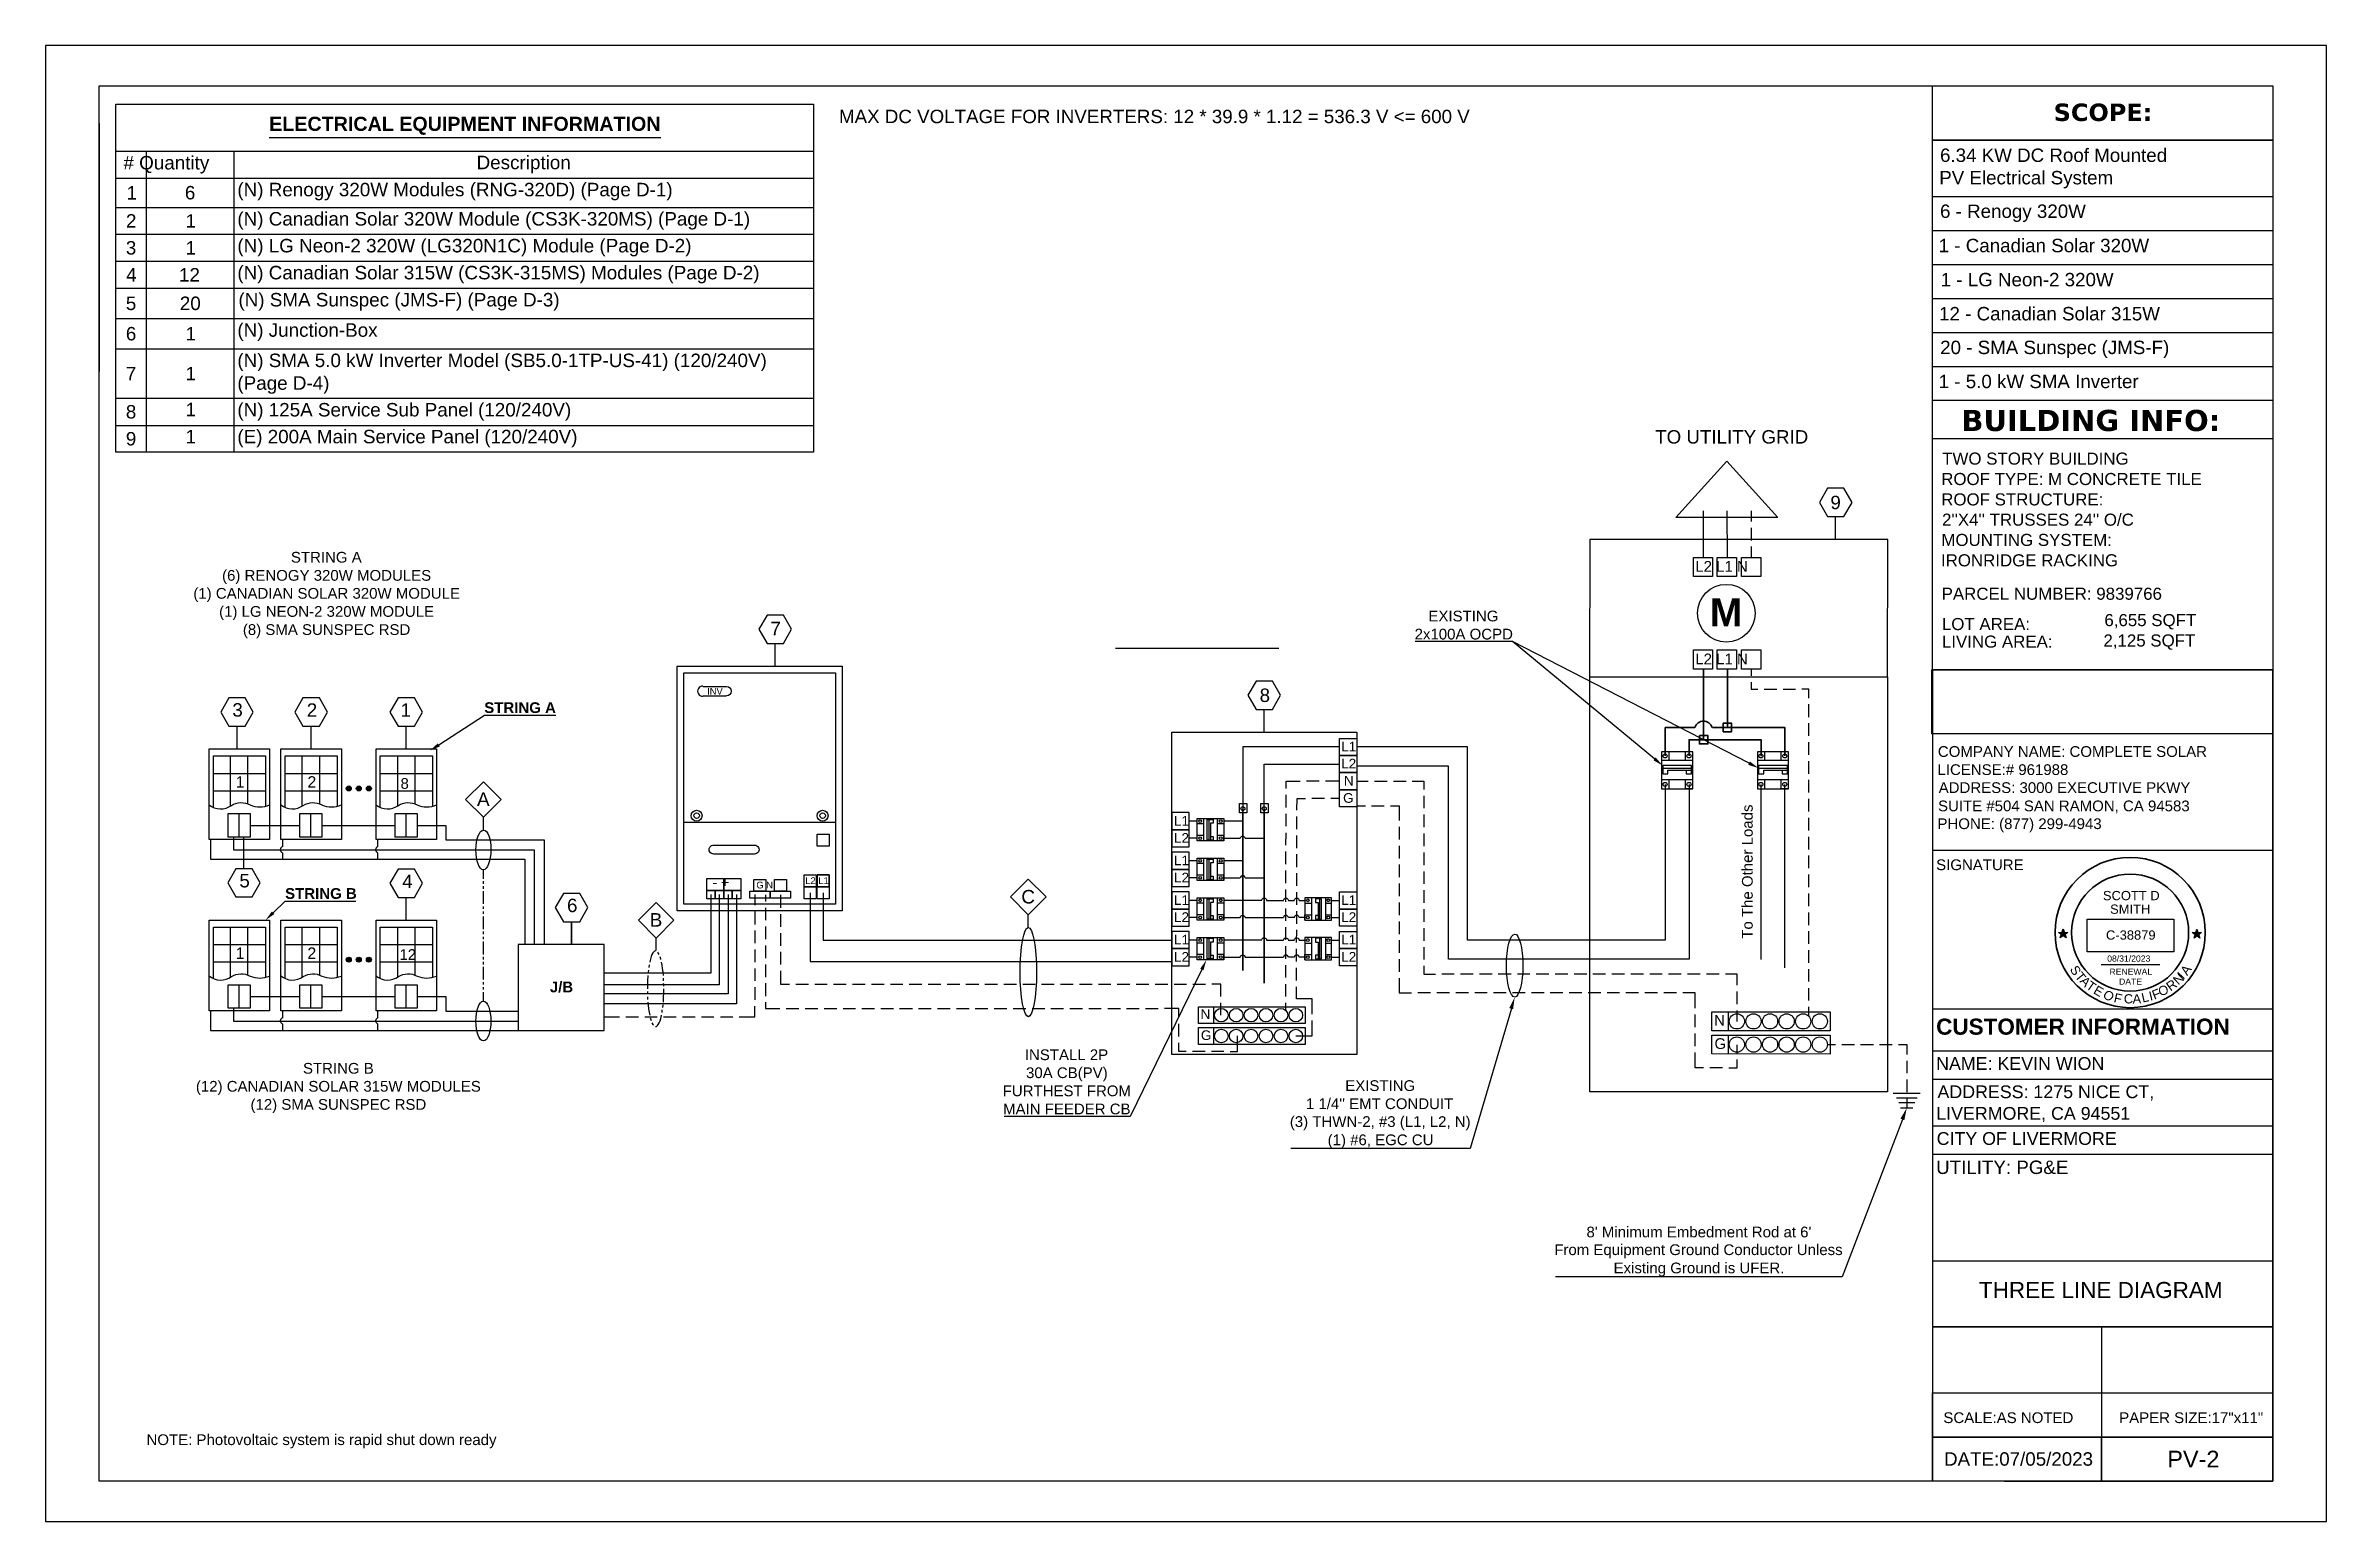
# Model space of a CAD drawing. Header units: millimetres. Extents: x 351 to 7480, y -14642 to -8468.
# Drawn here: x 3969 to 5669, y -9578 to -8478 of the extents above; entities that cross this region are included whole.
import ezdxf

# ---------------------------------------------------------------- set-up
doc = ezdxf.new("R2010")
doc.units = ezdxf.units.MM
for name, color, linetype in [('PDF3_0', 7, 'Continuous'), ('PDF3_PDF5_Geometry', 7, 'Continuous'), ('PDF3_PDF_Geometry', 7, 'Continuous'), ('PDF3_Text', 7, 'Continuous'), ('PDF5_Text', 7, 'Continuous'), ('PDF_Text', 7, 'Continuous')]:
    doc.layers.add(name, color=color, linetype=linetype)
doc.styles.add('PDF Arial', font='arial.ttf')
doc.styles.add('PDF Arial Bold', font='arialbd.ttf')
doc.styles.add('PDF Verdana Bold', font='verdanab.ttf')
doc.styles.get("Standard").update_dxf_attribs({"font": 'arial.ttf'})
picture_1 = doc.add_image_def('image5.png', size_in_pixel=(45, 240))
picture_2 = doc.add_image_def('image33.png', size_in_pixel=(858, 321))

msp = doc.modelspace()

# ---------------------------------------------------------------- texts
at = {"attachment_point": 1}
for s, width, heights, insert, char_height, line_spacing_factor in [('SCOTT D\\P  SMITH', 46.347, [0], (5502.2, -9108.1), 6.9, 0.88), ('RENEWAL\\P    DATE', 31.395, [17], (5507.1, -9166), 4.6, 0.96)]:
    msp.add_mtext_dynamic_manual_height_columns(s, width=width, gutter_width=4.6, heights=heights, dxfattribs=dict(at, insert=insert, char_height=char_height, line_spacing_factor=line_spacing_factor))
for s, width, insert, char_height in [('C-38879', 41.59, (5504.5, -9137.5), 6.9), ('08/31/2023', 38.133, (5505.4, -9156.2), 4.6)]:
    msp.add_mtext_dynamic_manual_height_columns(s, width=width, gutter_width=4.6, heights=[0], dxfattribs=dict(at, insert=insert, char_height=char_height))
at = {"layer": 'PDF3_Text', "attachment_point": 7}
for s, insert, char_height, style in [('ELECTRICAL EQUIPMENT INFORMATION', (4135.5, -8544.6), 10.5, 'PDF Arial Bold'), ('MAX DC VOLTAGE FOR INVERTERS: 12 * 39.9 * 1.12 = 536.3 V <= 600 V', (4560.2, -8536), 10, 'PDF Arial'), ('SCOPE:', (5465.5, -8534.5), 13, 'PDF Verdana Bold'), ('# Quantity', (4026.9, -8573.4), 10.05, 'PDF Arial'), ('Description', (4290.1, -8573.2), 10.046, 'PDF Arial'), ('6.34 KW DC Roof Mounted', (5380.8, -8564.9), 10, 'PDF Arial'), ('1', (4029.2, -8592.8), 10, 'PDF Arial'), ('6', (4072.7, -8592.8), 10, 'PDF Arial'), ('(N) Renogy 320W Modules (RNG-320D) (Page D-1)', (4111.8, -8593.4), 10.046, 'PDF Arial'), ('PV Electrical System', (5380.2, -8584.5), 10, 'PDF Arial'), ('6 - Renogy 320W', (5380.8, -8609.5), 10, 'PDF Arial'), ('2', (4028.8, -8613.7), 10, 'PDF Arial'), ('1', (4073.2, -8613.7), 10, 'PDF Arial'), ('(N) Canadian Solar 320W Module (CS3K-320MS) (Page D-1)', (4111.8, -8615.2), 10.046, 'PDF Arial'), ('3', (4028.7, -8633.9), 10, 'PDF Arial'), ('1', (4073.2, -8633.8), 10, 'PDF Arial'), ('(N) LG Neon-2 320W (LG320N1C) Module (Page D-2)', (4111.8, -8635.2), 10.046, 'PDF Arial'), ('1 - Canadian Solar 320W', (5379.8, -8632.2), 10, 'PDF Arial'), ('4', (4028.9, -8653.9), 10, 'PDF Arial'), ('12', (4068.3, -8653.9), 10.05, 'PDF Arial'), ('(N) Canadian Solar 315W (CS3K-315MS) Modules (Page D-2)', (4111.8, -8655.3), 10.046, 'PDF Arial'), ('5', (4028.7, -8675.3), 10, 'PDF Arial'), ('20', (4068.9, -8675.3), 10.05, 'PDF Arial'), ('(N) SMA Sunspec (JMS-F) (Page D-3)', (4112.6, -8675.5), 10.046, 'PDF Arial'), ('(N) Junction-Box', (4111.8, -8698.1), 10.046, 'PDF Arial'), ('6', (4028.7, -8697.9), 10, 'PDF Arial'), ('1', (4073.2, -8697.8), 10, 'PDF Arial'), ('20 - SMA Sunspec (JMS-F)', (5380.9, -8711), 10, 'PDF Arial'), ('7', (4028.7, -8727.5), 10, 'PDF Arial'), ('1', (4073.2, -8727.5), 10, 'PDF Arial'), ('(N) SMA 5.0 kW Inverter Model (SB5.0-1TP-US-41) (120/240V)', (4111.8, -8720.7), 10.046, 'PDF Arial'), ('(Page D-4)', (4111.8, -8737.6), 10.05, 'PDF Arial'), ('1 - 5.0 kW SMA Inverter', (5379.8, -8733.5), 10, 'PDF Arial'), ('8', (4028.7, -8756.1), 10, 'PDF Arial'), ('1', (4073.2, -8754.3), 10, 'PDF Arial'), ('(N) 125A Service Sub Panel (120/240V)', (4111.8, -8757.5), 10.046, 'PDF Arial'), ('BUILDING INFO:', (5396.7, -8765.6), 15.749, 'PDF Verdana Bold'), ('9', (4028.7, -8776.2), 10, 'PDF Arial'), ('1', (4073.2, -8774.5), 10, 'PDF Arial'), ('(E) 200A Main Service Panel (120/240V)', (4111.8, -8777.5), 10.046, 'PDF Arial'), ('TO UTILITY GRID', (5168.5, -8774.8), 10, 'PDF Arial'), ('TWO STORY BUILDING', (5382.4, -8790.5), 9, 'PDF Arial'), ('ROOF TYPE: M CONCRETE TILE', (5381.7, -8805.7), 9, 'PDF Arial'), ('9', (5299.1, -8823.7), 10, 'PDF Arial'), ('ROOF STRUCTURE:', (5381.7, -8820.9), 9, 'PDF Arial'), ("2''X4'' TRUSSES 24'' O/C", (5382.3, -8836), 9, 'PDF Arial'), ('STRING A', (4151.7, -8863.5), 8, 'PDF Arial'), ('MOUNTING SYSTEM:', (5381.8, -8851.1), 9, 'PDF Arial'), ('(6) RENOGY 320W MODULES', (4100.4, -8879.3), 8, 'PDF Arial'), ('IRONRIDGE RACKING', (5381.5, -8866.3), 9, 'PDF Arial'), ('(1) CANADIAN SOLAR 320W MODULE', (4079, -8892.7), 8, 'PDF Arial'), ('M', (5209.2, -8910.8), 20.8, 'PDF Arial Bold'), ('(1) LG NEON-2 320W MODULE', (4098.2, -8906.2), 8, 'PDF Arial'), ('EXISTING', (4999.5, -8907.3), 8, 'PDF Arial'), ('6,655 SQFT', (5503.3, -8913.2), 9, 'PDF Arial'), ('(8) SMA SUNSPEC RSD', (4115.9, -8919.7), 8, 'PDF Arial'), ('7', (4509.1, -8917.5), 10, 'PDF Arial'), ('2x100A OCPD', (4989.2, -8920.8), 8, 'PDF Arial'), ('2,125 SQFT', (5502.6, -8928.4), 9, 'PDF Arial'), ('INV', (4461.9, -8961.8), 5, 'PDF Arial'), ('8', (4873.7, -8967.4), 10, 'PDF Arial'), ('3', (4108.1, -8978.3), 10, 'PDF Arial'), ('2', (4163.5, -8978.3), 10, 'PDF Arial'), ('1', (4233.4, -8978.3), 10, 'PDF Arial'), ('STRING A', (4295.8, -8975.6), 8, 'PDF Arial Bold'), ('L1', (4934.5, -9004.1), 7.2, 'PDF Arial'), ('COMPANY NAME: COMPLETE SOLAR', (5379.2, -9008.3), 8, 'PDF Arial'), ('1', (4110.6, -9031.1), 8.5, 'PDF Arial'), ('2', (4164, -9031.1), 8.5, 'PDF Arial'), ('8', (4233.4, -9032.1), 8, 'PDF Arial'), ('LICENSE:# 961988', (5378.9, -9021.8), 8, 'PDF Arial'), ('A', (4290.4, -9044.8), 10.1, 'PDF Arial'), ('ADDRESS: 3000 EXECUTIVE PKWY', (5379.8, -9035.2), 8, 'PDF Arial'), ('SUITE #504 SAN RAMON, CA 94583', (5379.3, -9050.2), 8, 'PDF Arial'), ('L1', (4809.9, -9059.4), 7.2, 'PDF Arial'), ('PHONE: (877) 299-4943', (5378.9, -9064.4), 8, 'PDF Arial'), ('L1', (4809.9, -9088.9), 7.2, 'PDF Arial'), ('SIGNATURE', (5377.9, -9092.7), 8, 'PDF Arial'), ('5', (4113.3, -9105.6), 10, 'PDF Arial'), ('STRING B', (4147.4, -9114.1), 8, 'PDF Arial Bold'), ('4', (4234.7, -9105.9), 10, 'PDF Arial'), ('L2 L1', (4535.1, -9102.9), 5, 'PDF Arial'), ('C', (4696.1, -9117.6), 10.1, 'PDF Arial'), ('6', (4357.5, -9124), 10, 'PDF Arial'), ('B', (4419.1, -9134.7), 10.1, 'PDF Arial'), ('L1', (4809.9, -9118.5), 7.2, 'PDF Arial'), ('L1', (4934.5, -9118.5), 7.2, 'PDF Arial'), ('L1', (4809.9, -9148), 7.2, 'PDF Arial'), ('L1', (4934.5, -9148), 7.2, 'PDF Arial'), ('1', (4110.6, -9158.7), 8.5, 'PDF Arial'), ('2', (4164, -9158.7), 8.5, 'PDF Arial'), ('12', (4232.6, -9159.5), 8, 'PDF Arial'), ('J/B', (4344.7, -9183.9), 8, 'PDF Arial Bold'), ('CUSTOMER INFORMATION', (5377.9, -9215.4), 12, 'PDF Arial Bold'), ('INSTALL 2P', (4698.7, -9234.3), 8, 'PDF Arial'), ('STRING B', (4160.7, -9244.4), 8, 'PDF Arial'), ('30A CB(PV)', (4699.6, -9250), 8, 'PDF Arial'), ('NAME: KEVIN WION', (5377.9, -9241.6), 9.5, 'PDF Arial'), ('(12) CANADIAN SOLAR 315W MODULES', (4080.9, -9260.1), 8, 'PDF Arial'), ('(12) SMA SUNSPEC RSD', (4121.6, -9273.6), 8, 'PDF Arial'), ('FURTHEST FROM', (4682.2, -9261.2), 8, 'PDF Arial'), ("1 1/4'' EMT CONDUIT", (4908.2, -9270.8), 8, 'PDF Arial'), ('EXISTING', (4937.5, -9257.3), 8, 'PDF Arial'), ('ADDRESS: 1275 NICE CT,', (5378.9, -9264.3), 9.5, 'PDF Arial'), ('MAIN FEEDER CB', (4682.5, -9274.7), 8, 'PDF Arial'), ('(3) THWN-2, #3 (L1, L2, N)', (4896.2, -9286.4), 8, 'PDF Arial'), ('LIVERMORE, CA 94551', (5378, -9280.4), 9.5, 'PDF Arial'), ('(1) #6, EGC CU', (4924.4, -9300), 8, 'PDF Arial'), ('CITY OF LIVERMORE', (5378.3, -9297.5), 9.5, 'PDF Arial'), ('UTILITY: PG&E', (5377.9, -9319.2), 10, 'PDF Arial'), ("8' Minimum Embedment Rod at 6'", (5117.3, -9366.4), 8, 'PDF Arial'), ('From Equipment Ground Conductor Unless', (5093.3, -9381.9), 8, 'PDF Arial'), ('Existing Ground is UFER.', (5137.5, -9395.5), 8, 'PDF Arial'), ('THREE LINE DIAGRAM', (5409.8, -9411.7), 12, 'PDF Arial'), ('NOTE: Photovoltaic system is rapid shut down ready', (4044.1, -9523.5), 8, 'PDF Arial'), ('DATE:07/05/2023', (5383.8, -9536.6), 10, 'PDF Arial'), ('PV-2', (5550.2, -9537.8), 12.5, 'PDF Arial')]:
    msp.add_mtext(s, dxfattribs=dict(at, insert=insert, char_height=char_height, style=style))
at = {"layer": 'PDF3_Text', "color": 252, "true_color": 0x929498, "attachment_point": 7, "style": 'PDF Arial'}
for s, insert, char_height in [('L2 L1 N', (5198.4, -8870.2), 8), ('L2 L1 N', (5198.4, -8939.2), 8), ('N', (4936.5, -9029.6), 7.2), ('G N', (4498.6, -9106.3), 5), ('N', (4829.7, -9203.5), 7.2), ('N', (5212.4, -9208.5), 8)]:
    msp.add_mtext(s, dxfattribs=dict(at, insert=insert, char_height=char_height))
at = {"layer": 'PDF3_Text', "color": 1, "attachment_point": 7, "style": 'PDF Arial'}
for s, insert, char_height in [('L2', (4934.5, -9016.8), 7.2), ('L2', (4809.9, -9072.2), 7.2), ('- +', (4465.9, -9105.4), 7.5), ('L2', (4809.9, -9101.7), 7.2), ('L2', (4809.9, -9131.2), 7.2), ('L2', (4934.5, -9131.2), 7.2), ('L2', (4809.9, -9160.8), 7.2), ('L2', (4934.5, -9160.8), 7.2)]:
    msp.add_mtext(s, dxfattribs=dict(at, insert=insert, char_height=char_height))
at = {"layer": 'PDF3_Text', "color": 3, "attachment_point": 7, "style": 'PDF Arial'}
for insert, char_height in [((4935.9, -9042.5), 7.2), ((4829.9, -9219.3), 7.2), ((5212.7, -9226), 8)]:
    msp.add_mtext('G', dxfattribs=dict(at, insert=insert, char_height=char_height))
at = {"layer": 'PDF3_Text', "insert": (5241.3, -9143.7), "char_height": 8, "attachment_point": 7, "rotation": 90, "style": 'PDF Arial'}
msp.add_mtext('To The Other Loads', dxfattribs=at)
at = {"layer": 'PDF5_Text', "attachment_point": 7, "style": 'PDF Arial'}
for s, insert, char_height in [('1 - LG Neon-2 320W', (5381.3, -8657.6), 10), ('12 - Canadian Solar 315W', (5380.1, -8683), 10), ('PARCEL NUMBER: 9839766', (5382, -8891.2), 9), ('LOT AREA:', (5382.2, -8913.8), 9), ('LIVING AREA:', (5382.2, -8926.9), 9)]:
    msp.add_mtext(s, dxfattribs=dict(at, insert=insert, char_height=char_height))
at = {"layer": 'PDF_Text', "insert": (5383.3, -9504.8), "char_height": 8, "attachment_point": 7, "style": 'PDF Arial'}
msp.add_mtext('SCALE:AS NOTED           PAPER SIZE:17"x11"', dxfattribs=at)

# ---------------------------------------------------------------- blocks, each defined once
blk = doc.blocks.new('star')
h = blk.add_hatch(color=256)
h.dxf.hatch_style = 1
h.paths.add_polyline_path([(116.5, 62.57), (116.86, 62.57), (116.68, 63.12)])
h.paths.add_polyline_path([(116.68, 62.02), (116.97, 62.23), (116.86, 62.57), (116.5, 62.57), (116.39, 62.23)])
h.paths.add_polyline_path([(116.5, 62.57), (115.92, 62.57), (116.39, 62.23)])
h.paths.add_polyline_path([(116.39, 62.23), (116.21, 61.67), (116.68, 62.02)])
h.paths.add_polyline_path([(116.68, 62.02), (117.15, 61.67), (116.97, 62.23)])
h.paths.add_polyline_path([(116.97, 62.23), (117.44, 62.57), (116.86, 62.57)])
for p, q in [((116.21, 61.67), (116.68, 63.12)), ((116.68, 63.12), (117.15, 61.67)), ((115.92, 62.57), (117.44, 62.57)), ((117.15, 61.67), (115.92, 62.57)), ((117.44, 62.57), (116.21, 61.67))]:
    blk.add_line(p, q)
blk = doc.blocks.new('a')
at = {"color": 1, "char_height": 15, "attachment_point": 1}
for s, insert, rotation in [('{\\C256;S}', (169, 149), 301.8504), ('{\\C256;T}', (176.1, 138.5), 308.5602), ('{\\C256;A}', (182.8, 131.2), 313.9392), ('{\\C256;T}', (190.6, 123.2), 324.7462), ('{\\C256;E}', (201.4, 115.5), 330.0103), ('{\\C256;O}', (299, 112.2), 12.6875), ('{\\C256;R}', (311.3, 116.8), 36.4598), ('{\\C256;N}', (322.6, 125.5), 43.0781), ('{\\C256;I}', (344.8, 127.8), 227.4846), ('{\\C256;A}', (335, 138.5), 54.6588), ('{\\C256;O}', (218.6, 109.1), 319.6464), ('{\\C256;A}', (258.4, 100.3), 1.6689), ('{\\C256;L}', (271.7, 101.5), 12.6875), ('{\\C256;I}', (283.7, 104.3), 13.6115), ('{\\C256;F}', (288.3, 105.4), 21.5682)]:
    blk.add_mtext_dynamic_manual_height_columns(s, width=30.733, gutter_width=125, heights=[0], dxfattribs=dict(at, insert=insert, rotation=rotation))
at = {"color": 1, "insert": (244.5, 100.5), "char_height": 15, "attachment_point": 1}
blk.add_mtext_dynamic_manual_height_columns('{\\C256;C}', width=30.733, gutter_width=125, heights=[0], dxfattribs=at)
blk = doc.blocks.new('1')
at = {"color": 1, "xscale": 0.1018808021228187, "yscale": 0.1018808021228187, "zscale": 0.1018808021228187}
blk.add_blockref('a', (510.97, 81.39), dxfattribs=at)
at = {"color": 1, "insert": (534.46, 91.84), "char_height": 1.528, "attachment_point": 1, "rotation": 347.3366}
blk.add_mtext_dynamic_manual_height_columns('{\\C256;F}', width=1.5282, gutter_width=12.74, heights=[0], dxfattribs=at)

# ---------------------------------------------------------------- linework, layer by layer
at = {"lineweight": 30}
msp.add_line((5500.9, -9162.9), (5544.7, -9162.9), dxfattribs=at)
at = {"lineweight": 35}
for radius in [56, 43.6]:
    msp.add_circle((5522.5, -9139.1), radius, dxfattribs=at)
at = {"layer": 'PDF3_0', "lineweight": 25}
for points in [[(3968.9, -8478.1), (3968.9, -9578), (5668.8, -9578), (5668.8, -8478.1)], [(4541.3, -8781.1), (4021.3, -8781.1), (4021.3, -8521.8), (4541.3, -8521.8)], [(5628.8, -8548.5), (5375.3, -8548.5)], [(5628.8, -8548.5), (5628.8, -8742.5), (5375.3, -8742.5), (5375.3, -8548.5)], [(5259.9, -8829.8), (5184, -8829.8), (5221.9, -8787.7)], [(5296.9, -8808), (5290.9, -8818.5), (5296.9, -8829.1), (5309.1, -8829.1), (5315.2, -8818.5), (5309.1, -8808)], [(5119.6, -8948.4), (5341.6, -8948.4), (5341.8, -8846.1), (5119.8, -8846.1)], [(5197, -8859.5), (5211.3, -8859.5), (5211.3, -8873.7), (5197, -8873.7)], [(5214.7, -8859.5), (5229.1, -8859.5), (5229.1, -8873.7), (5214.7, -8873.7)], [(5232.9, -8859.5), (5247.2, -8859.5), (5247.2, -8873.7), (5232.9, -8873.7)], [(4506.6, -8902.6), (4500.5, -8913.1), (4506.6, -8923.6), (4518.8, -8923.6), (4524.9, -8913.1), (4518.8, -8902.6)], [(4439.6, -8940.6), (4562.6, -8940.6), (4562.6, -9122.9), (4439.6, -9122.9)], [(5197, -8928.5), (5211.3, -8928.5), (5211.3, -8942.7), (5197, -8942.7)], [(5214.7, -8928.5), (5229.1, -8928.5), (5229.1, -8942.7), (5214.7, -8942.7)], [(5232.9, -8928.5), (5247.2, -8928.5), (5247.2, -8942.7), (5232.9, -8942.7)], [(4444.6, -8945.6), (4557.6, -8945.6), (4557.6, -9117.9), (4444.6, -9117.9)], [(4871.1, -8951.7), (4865, -8962.2), (4871.1, -8972.8), (4883.3, -8972.8), (4889.3, -8962.2), (4883.3, -8951.7)], [(5119.7, -8948.4), (5341.6, -8948.4), (5341.6, -9257.7), (5119.7, -9257.7)], [(5375.3, -8990.9), (5375.3, -8943.3), (5628.8, -8943.3), (5628.8, -8990.9)], [(4105.5, -8964.2), (4099.4, -8974.8), (4105.5, -8985.3), (4117.7, -8985.3), (4123.7, -8974.8), (4117.7, -8964.2)], [(4160.7, -8964.2), (4154.6, -8974.8), (4160.7, -8985.3), (4172.9, -8985.3), (4179, -8974.8), (4172.9, -8964.2)], [(4231.6, -8964.2), (4225.5, -8974.8), (4231.6, -8985.3), (4243.8, -8985.3), (4249.9, -8974.8), (4243.8, -8964.2)], [(4808.3, -8989.7), (4946.1, -8989.7), (4946.1, -9229.9), (4808.3, -9229.9)], [(4135.8, -9069.8), (4090.7, -9069.8), (4090.7, -9002.3), (4135.8, -9002.3)], [(4189.3, -9069.8), (4144.3, -9069.8), (4144.3, -9002.3), (4189.3, -9002.3)], [(4260.2, -9069.8), (4215.2, -9069.8), (4215.2, -9002.3), (4260.2, -9002.3)], [(4933.2, -8994.4), (4946.1, -8994.4), (4946.1, -9007.2), (4933.2, -9007.2)], [(4933.2, -9007.2), (4946.1, -9007.2), (4946.1, -9019.9), (4933.2, -9019.9)], [(5173.3, -9031.9), (5196.5, -9031.9), (5196.5, -9004.4), (5173.3, -9004.4)], [(5244.7, -9031.9), (5267.9, -9031.9), (5267.9, -9004.4), (5244.7, -9004.4)], [(4933.2, -9019.9), (4946.1, -9019.9), (4946.1, -9032.7), (4933.2, -9032.7)], [(4281.9, -9040), (4295.2, -9026.7), (4308.5, -9040), (4295.2, -9053.2)], [(4858.6, -9043), (4864.1, -9043), (4864.1, -9049.9), (4858.6, -9049.9)], [(4874.5, -9043), (4880.1, -9043), (4880.1, -9049.9), (4874.5, -9049.9)], [(4933.2, -9032.7), (4946.1, -9032.7), (4946.1, -9045.5), (4933.2, -9045.5)], [(4104.7, -9050.7), (4104.7, -9067.8), (4121.7, -9067.8), (4121.7, -9050.7)], [(4158.2, -9050.7), (4158.2, -9067.8), (4175.1, -9067.8), (4175.1, -9050.7)], [(4229.1, -9050.7), (4229.1, -9067.8), (4246.1, -9067.8), (4246.1, -9050.7)], [(4821.1, -9049.7), (4808.3, -9049.7), (4808.3, -9062.5), (4821.1, -9062.5)], [(4846.9, -9054.2), (4846.9, -9070.8), (4827.2, -9070.8), (4827.2, -9054.2)], [(4544, -9074.7), (4544, -9065.8), (4552.9, -9065.8), (4552.9, -9074.7)], [(4821.1, -9062.5), (4808.3, -9062.5), (4808.3, -9075.3), (4821.1, -9075.3)], [(4110.7, -9091.5), (4104.7, -9102), (4110.7, -9112.5), (4122.8, -9112.5), (4128.9, -9102), (4122.8, -9091.5)], [(4231.6, -9091.8), (4225.5, -9102.4), (4231.6, -9112.9), (4243.8, -9112.9), (4249.9, -9102.4), (4243.8, -9091.8)], [(4821.1, -9079.3), (4808.3, -9079.3), (4808.3, -9092), (4821.1, -9092)], [(4821.1, -9092), (4808.3, -9092), (4808.3, -9104.8), (4821.1, -9104.8)], [(4846.9, -9083.7), (4846.9, -9100.4), (4827.2, -9100.4), (4827.2, -9083.7)], [(4354.8, -9109.9), (4348.7, -9120.4), (4354.8, -9131), (4367, -9131), (4373, -9120.4), (4367, -9109.9)], [(4354.8, -9109.9), (4348.7, -9120.4), (4354.8, -9131), (4367, -9131), (4373, -9120.4), (4367, -9109.9)], [(4461.7, -9098.8), (4474.1, -9098.8), (4474.1, -9107.7), (4461.7, -9107.7)], [(4461.7, -9107.7), (4467.9, -9107.7), (4467.9, -9113.9), (4461.7, -9113.9)], [(4467.9, -9107.7), (4474.1, -9107.7), (4474.1, -9113.9), (4467.9, -9113.9)], [(4496.7, -9099.5), (4505.6, -9099.5), (4505.6, -9108.3), (4496.7, -9108.3)], [(4512.1, -9099.5), (4521, -9099.5), (4521, -9108.3), (4512.1, -9108.3)], [(4544, -9096.2), (4544, -9105.1), (4552.9, -9105.1), (4552.9, -9096.2), (4544, -9096.2), (4552.9, -9096.2), (4552.9, -9105.1), (4544, -9105.1)], [(4544, -9105.1), (4552.9, -9105.1), (4552.9, -9113.9), (4544, -9113.9)], [(4688.1, -9112.6), (4701.3, -9099.4), (4714.6, -9112.6), (4701.3, -9125.9)], [(4821.1, -9108.8), (4808.3, -9108.8), (4808.3, -9121.6), (4821.1, -9121.6)], [(4933.2, -9108.8), (4946.1, -9108.8), (4946.1, -9121.6), (4933.2, -9121.6)], [(4410.7, -9129.9), (4424, -9116.6), (4437.2, -9129.9), (4424, -9143.2)], [(4821.1, -9121.6), (4808.3, -9121.6), (4808.3, -9134.3), (4821.1, -9134.3)], [(4846.9, -9113.3), (4846.9, -9130), (4827.2, -9130), (4827.2, -9113.3)], [(4907.4, -9113.3), (4907.4, -9130), (4927.2, -9130), (4927.2, -9113.3)], [(4933.2, -9121.6), (4946.1, -9121.6), (4946.1, -9134.3), (4933.2, -9134.3)], [(4135.8, -9197.4), (4090.7, -9197.4), (4090.7, -9129.9), (4135.8, -9129.9)], [(4189.3, -9197.4), (4144.3, -9197.4), (4144.3, -9129.9), (4189.3, -9129.9)], [(4260.2, -9197.4), (4215.2, -9197.4), (4215.2, -9129.9), (4260.2, -9129.9)], [(4360.9, -9131), (4360.9, -9147.9)], [(4821.1, -9138.3), (4808.3, -9138.3), (4808.3, -9151.1), (4821.1, -9151.1)], [(4846.9, -9142.9), (4846.9, -9159.5), (4827.2, -9159.5), (4827.2, -9142.9)], [(4907.4, -9142.9), (4907.4, -9159.5), (4927.2, -9159.5), (4927.2, -9142.9)], [(4933.2, -9138.3), (4946.1, -9138.3), (4946.1, -9151.1), (4933.2, -9151.1)], [(4321.1, -9212), (4385.1, -9212), (4385.1, -9147.9), (4321.1, -9147.9)], [(4821.1, -9151.1), (4808.3, -9151.1), (4808.3, -9163.9), (4821.1, -9163.9)], [(4933.2, -9151.1), (4946.1, -9151.1), (4946.1, -9163.9), (4933.2, -9163.9)], [(4104.7, -9178.3), (4104.7, -9195.3), (4121.7, -9195.3), (4121.7, -9178.3)], [(4158.2, -9178.3), (4158.2, -9195.3), (4175.1, -9195.3), (4175.1, -9178.3)], [(4229.1, -9178.3), (4229.1, -9195.3), (4246.1, -9195.3), (4246.1, -9178.3)], [(4828.2, -9194.4), (4907.7, -9194.4), (4907.7, -9207), (4828.2, -9207)], [(4828.2, -9209.9), (4907.7, -9209.9), (4907.7, -9222.5), (4828.2, -9222.5)], [(5210.7, -9198.3), (5299, -9198.3), (5299, -9212.3), (5210.7, -9212.3)], [(5210.7, -9215.6), (5299, -9215.6), (5299, -9229.7), (5210.7, -9229.6)]]:
    msp.add_lwpolyline(points, close=True, dxfattribs=at)
for points in [[(5375.3, -8943.3), (5375.3, -8508)], [(4135.5, -8546.6), (4232.5, -8546.6), (4427.3, -8546.6)], [(4021.3, -8556.7), (4541.3, -8556.7)], [(4043.9, -8556.7), (4043.9, -8781.1)], [(4109.2, -8556.7), (4109.2, -8781.1)], [(4021.3, -8576.9), (4541.3, -8576.9)], [(4021.3, -8598.7), (4541.3, -8598.7)], [(5375.3, -8590.5), (5628.8, -8590.5)], [(5375.3, -8615.8), (5628.8, -8615.8)], [(4021.3, -8618.7), (4541.3, -8618.7)], [(4021.3, -8638.8), (4541.3, -8638.8)], [(5375.3, -8641.2), (5628.8, -8641.2)], [(4021.3, -8658.9), (4541.3, -8658.9)], [(5375.3, -8666.5), (5628.8, -8666.5)], [(4021.3, -8681.5), (4541.3, -8681.5)], [(5375.3, -8691.9), (5628.8, -8691.9)], [(4021.3, -8704.1), (4541.3, -8704.1)], [(5375.3, -8717.2), (5628.8, -8717.2)], [(4021.3, -8740.9), (4541.3, -8740.9)], [(4021.3, -8761.1), (4541.3, -8761.1)], [(5375.3, -8770.9), (5628.8, -8770.9)], [(5221.9, -8824.7), (5222.1, -8859.5)], [(5303, -8846.1), (5303, -8829.1)], [(4512.7, -8940.6), (4512.7, -8923.6)], [(5238.5, -9012.9), (5062.1, -8922.3), (5061.9, -8922.3), (4989.5, -8922.3)], [(5168, -9009.6), (5062.1, -8922.3)], [(4766.4, -8927.2), (4888, -8927.2)], [(4476.4, -8962.9), (4459, -8962.9)], [(4877.2, -8989.7), (4877.2, -8972.8)], [(4111.6, -9002.3), (4111.6, -8985.3)], [(4166.8, -9002.3), (4166.8, -8985.3)], [(4237.7, -9002.3), (4237.7, -8985.3)], [(4262, -8999.2), (4295.9, -8977), (4296.1, -8977), (4349.1, -8977)], [(4933.2, -9000.7), (4861.3, -9000.7), (4861.3, -9046.8)], [(5176, -9028.7), (5176, -9144.8), (5028.7, -9144.8), (5028.7, -9000.7), (4946.1, -9000.7)], [(5178.9, -9010.7), (5178.9, -9004.4)], [(5191, -9010.7), (5191, -9004.4)], [(5250.3, -9010.7), (5250.3, -9004.4)], [(5262.3, -9010.7), (5262.3, -9004.4)], [(5173.3, -9010.7), (5196.5, -9010.7)], [(5173.3, -9025.1), (5196.5, -9025.1)], [(5178, -9014.7), (5174.2, -9014.7), (5174.2, -9020.9), (5178, -9020.9), (5178, -9018), (5195.6, -9018)], [(5191.7, -9018), (5191.7, -9020.9), (5195.6, -9020.9), (5195.6, -9014.7), (5191.7, -9014.7), (5174.2, -9014.7)], [(5174.2, -9016.5), (5195.6, -9016.5)], [(5178.9, -9031.9), (5178.9, -9025.1)], [(5196.5, -9031.9), (5191, -9031.9), (5191, -9025.1)], [(5244.7, -9010.7), (5267.9, -9010.7)], [(5244.7, -9025.1), (5267.9, -9025.1)], [(5249.4, -9014.7), (5245.5, -9014.7), (5245.5, -9020.9), (5249.4, -9020.9), (5249.4, -9018), (5267, -9018)], [(5263.2, -9018), (5263.2, -9020.9), (5267, -9020.9), (5267, -9014.7), (5263.2, -9014.7), (5245.5, -9014.7)], [(5245.5, -9016.5), (5267, -9016.5)], [(5250.3, -9031.9), (5250.3, -9025.1)], [(5267.9, -9031.9), (5262.3, -9031.9), (5262.3, -9025.1)], [(5247.4, -9159.1), (5247.4, -9028.7)], [(4113.1, -9067.8), (4113.1, -9050.7)], [(4121.7, -9059.2), (4158.2, -9059.2)], [(4166.6, -9067.8), (4166.6, -9050.7)], [(4175.1, -9059.2), (4229.1, -9059.2)], [(4237.5, -9067.8), (4237.5, -9050.7)], [(4246.1, -9059.2), (4267.1, -9059.2), (4267.1, -9070.1), (4321.1, -9070.1)], [(4444.6, -9056.8), (4557.6, -9056.8)], [(4827.2, -9056.1), (4821.1, -9056.1)], [(4831.8, -9058.2), (4827.2, -9058.2)], [(4831.8, -9054.2), (4831.8, -9070.8)], [(4834.7, -9057.6), (4834.7, -9054.8), (4839, -9054.8), (4839, -9057.6), (4837, -9057.6), (4837, -9070.2)], [(4837, -9067.4), (4839, -9067.4), (4839, -9070.2), (4834.7, -9070.2), (4834.7, -9067.4), (4834.7, -9054.8)], [(4835.9, -9054.8), (4835.9, -9070.2)], [(4842, -9054.2), (4842, -9070.8)], [(4846.9, -9058.2), (4842, -9058.2)], [(4861.3, -9056), (4846.9, -9056)], [(4116.7, -9091.5), (4116.7, -9067.8)], [(4319.5, -9070.1), (4340.4, -9070.1), (4340.4, -9147.7)], [(4831.8, -9066.8), (4827.2, -9066.8)], [(4846.9, -9070.8), (4846.9, -9066.8), (4842, -9066.8)], [(4497.2, -9080.7), (4467, -9080.7)], [(4827.2, -9085.6), (4821.1, -9085.6)], [(4831.8, -9087.7), (4827.2, -9087.7)], [(4831.8, -9083.7), (4831.8, -9100.4)], [(4834.7, -9087.1), (4834.7, -9084.3), (4839, -9084.3), (4839, -9087.1), (4837, -9087.1), (4837, -9099.7)], [(4837, -9097), (4839, -9097), (4839, -9099.7), (4834.7, -9099.7), (4834.7, -9097), (4834.7, -9084.3)], [(4835.9, -9084.3), (4835.9, -9099.7)], [(4842, -9083.7), (4842, -9100.4)], [(4846.9, -9087.7), (4842, -9087.7)], [(4861.3, -9085.6), (4846.9, -9085.6)], [(5375.4, -9077.8), (5628.9, -9077.8)], [(4464.8, -9110.8), (4464.8, -9169.3), (4385.1, -9169.3)], [(4471, -9110.8), (4471, -9178.1), (4385.1, -9178.1)], [(4548.4, -9109.5), (4548.4, -9144.8), (4808.3, -9144.8)], [(4831.8, -9096.4), (4827.2, -9096.4)], [(4846.9, -9100.4), (4846.9, -9096.4), (4842, -9096.4)], [(4138.5, -9124.3), (4147.5, -9115.6), (4147.7, -9115.6), (4200.2, -9115.6)], [(4237.7, -9129.9), (4237.7, -9112.9)], [(4827.2, -9115.2), (4821.1, -9115.2)], [(4831.8, -9117.2), (4827.2, -9117.2)], [(4831.8, -9126), (4827.2, -9126)], [(4831.8, -9113.3), (4831.8, -9130)], [(4834.7, -9116.6), (4834.7, -9113.9), (4839, -9113.9), (4839, -9116.6), (4837, -9116.6), (4837, -9129.2)], [(4837, -9126.5), (4839, -9126.5), (4839, -9129.2), (4834.7, -9129.2), (4834.7, -9126.5), (4834.7, -9113.9)], [(4835.9, -9113.9), (4835.9, -9129.2)], [(4842, -9113.3), (4842, -9130)], [(4846.9, -9117.2), (4842, -9117.2)], [(4846.9, -9130), (4846.9, -9126), (4842, -9126)], [(4875.3, -9115.1), (4861.3, -9115.1), (4846.9, -9115.1)], [(4907.4, -9117.2), (4912.3, -9117.2)], [(4907.4, -9130), (4907.4, -9126), (4912.3, -9126)], [(4912.3, -9113.3), (4912.3, -9130)], [(4919.8, -9116.6), (4919.8, -9113.9), (4915.3, -9113.9), (4915.3, -9116.6), (4917.4, -9116.6), (4917.4, -9129.2)], [(4917.4, -9126.5), (4915.3, -9126.5), (4915.3, -9129.2), (4919.8, -9129.2), (4919.8, -9126.5), (4919.8, -9113.9)], [(4918.4, -9113.9), (4918.4, -9129.2)], [(4922.7, -9113.3), (4922.7, -9130)], [(4922.7, -9117.2), (4927.2, -9117.2)], [(4922.7, -9126), (4927.2, -9126)], [(4927.2, -9115.2), (4933.2, -9115.2)], [(4827.2, -9144.8), (4821.1, -9144.8)], [(4831.8, -9142.9), (4831.8, -9159.5)], [(4834.7, -9146.2), (4834.7, -9143.4), (4839, -9143.4), (4839, -9146.2), (4837, -9146.2), (4837, -9158.8)], [(4837, -9156), (4839, -9156), (4839, -9158.8), (4834.7, -9158.8), (4834.7, -9156), (4834.7, -9143.4)], [(4835.9, -9143.4), (4835.9, -9158.8)], [(4842, -9142.9), (4842, -9159.5)], [(4875.3, -9144.7), (4861.3, -9144.7), (4846.9, -9144.7)], [(4912.3, -9142.9), (4912.3, -9159.5)], [(4919.8, -9146.2), (4919.8, -9143.4), (4915.3, -9143.4), (4915.3, -9146.2), (4917.4, -9146.2), (4917.4, -9158.8)], [(4917.4, -9156), (4915.3, -9156), (4915.3, -9158.8), (4919.8, -9158.8), (4919.8, -9156), (4919.8, -9143.4)], [(4918.4, -9143.4), (4918.4, -9158.8)], [(4922.7, -9142.9), (4922.7, -9159.5)], [(4927.2, -9144.8), (4933.2, -9144.8)], [(4831.8, -9146.9), (4827.2, -9146.9)], [(4831.8, -9155.5), (4827.2, -9155.5)], [(4846.9, -9146.9), (4842, -9146.9)], [(4846.9, -9159.5), (4846.9, -9155.5), (4842, -9155.5)], [(4907.4, -9146.9), (4912.3, -9146.9)], [(4907.4, -9159.5), (4907.4, -9155.5), (4912.3, -9155.5)], [(4922.7, -9146.9), (4927.2, -9146.9)], [(4922.7, -9155.5), (4927.2, -9155.5)], [(4113.1, -9195.3), (4113.1, -9178.3)], [(4166.6, -9195.3), (4166.6, -9178.3)], [(4237.5, -9195.3), (4237.5, -9178.3)], [(4830.6, -9166.7), (4777.2, -9276.2), (4777, -9276.2), (4683.2, -9276.2)], [(4121.7, -9186.8), (4158.2, -9186.8)], [(4175.1, -9186.8), (4229.1, -9186.8)], [(4246.1, -9186.8), (4267.1, -9186.8), (4267.1, -9197.7), (4321.1, -9197.7)], [(4839.3, -9194.4), (4839.3, -9207)], [(5061.3, -9195.8), (5030.6, -9300), (4896.9, -9300)], [(4839.3, -9209.9), (4839.3, -9222.5)], [(5223, -9198.3), (5223, -9212.3)], [(5223, -9215.6), (5223, -9229.6)], [(5352.8, -9278.4), (5307.8, -9395.6), (5094.2, -9395.6)]]:
    msp.add_lwpolyline(points, dxfattribs=at)
at = {"layer": 'PDF3_0', "color": 1, "lineweight": 25}
for points in [[(5204.2, -8824.7), (5204.2, -8859.5)], [(4877.2, -9046.8), (4877.2, -9013.5), (4933.2, -9013.5)], [(5193.8, -9028.7), (5193.8, -9158.9), (5014.5, -9158.9), (5014.5, -9015), (4946.1, -9015)], [(5265.2, -9165.4), (5265.2, -9028.7)], [(4108.8, -9067.8), (4108.8, -9077.5), (4321.1, -9077.5)], [(4827.2, -9068.8), (4821.1, -9068.8)], [(4846.9, -9068.8), (4859.3, -9068.8)], [(4319.5, -9077.5), (4333.1, -9077.5), (4333.1, -9147.7)], [(4483.8, -9110.8), (4483.8, -9192.3), (4385.1, -9192.3)], [(4477.6, -9110.8), (4477.6, -9184.8), (4385.1, -9184.8)], [(4538.7, -9109.5), (4538.7, -9160.6), (4808.3, -9160.6)], [(4827.2, -9098.4), (4821.1, -9098.4)], [(4846.9, -9098.4), (4859.3, -9098.4)], [(4862.9, -9098.4), (4877.2, -9098.4)], [(4827.2, -9128), (4821.1, -9128)], [(4846.9, -9128), (4859.3, -9128)], [(4927.2, -9128), (4933.2, -9128)], [(4827.2, -9157.5), (4821.1, -9157.5)], [(4846.9, -9157.5), (4859.3, -9157.5)], [(4927.2, -9157.5), (4933.2, -9157.5)], [(4108.8, -9195.3), (4108.8, -9205.1), (4321.1, -9205.1)]]:
    msp.add_lwpolyline(points, dxfattribs=at)
at = {"layer": 'PDF3_0', "color": 252, "lineweight": 25, "true_color": 0x929498}
for points in [[(5240.1, -8824.7), (5240.1, -8832.7)], [(5240.1, -8837.4), (5240.1, -8846.8)], [(5240.1, -8851.5), (5240.1, -8859.5)], [(5240.1, -8942.7), (5240.1, -8947.8)], [(5240.1, -8952.5), (5240.1, -8957.6), (5245, -8957.6)], [(5249.7, -8957.6), (5259.2, -8957.6)], [(5263.8, -8957.6), (5273.2, -8957.6)], [(5282.9, -8964.4), (5282.9, -8957.6), (5277.9, -8957.6)], [(5282.9, -8978.5), (5282.9, -8969)], [(5282.9, -8992.6), (5282.9, -8983.1)], [(5282.9, -9006.6), (5282.9, -8997.3)], [(4893.4, -9031.8), (4893.4, -9026.2), (4904, -9026.2)], [(4918, -9026.2), (4908.7, -9026.2)], [(4933.2, -9026.3), (4922.8, -9026.2)], [(5282.9, -9020.7), (5282.9, -9011.4)], [(5282.9, -9034.8), (5282.9, -9025.4)], [(4893.4, -9045.9), (4893.4, -9036.5)], [(4946.1, -9026.3), (4954.6, -9026.3)], [(4959.3, -9026.3), (4968.7, -9026.3)], [(4973.4, -9026.3), (4982.8, -9026.3)], [(4987.5, -9026.3), (4996, -9026.3), (4996, -9032.4)], [(4996, -9037.1), (4996, -9046.5)], [(5282.9, -9049), (5282.9, -9039.5)], [(4893.4, -9059.9), (4893.4, -9050.6)], [(4996, -9051.2), (4996, -9060.6)], [(5282.9, -9063), (5282.9, -9053.6)], [(4893.3, -9074.1), (4893.4, -9064.7)], [(4996, -9065.3), (4996, -9074.7)], [(5282.9, -9077.1), (5282.9, -9067.8)], [(4295.2, -9099), (4295.2, -9092.3)], [(4893.3, -9088.2), (4893.3, -9078.7)], [(4893.3, -9102.3), (4893.3, -9092.9)], [(4996, -9079.4), (4996, -9088.8)], [(4996, -9093.5), (4996, -9102.9)], [(5282.9, -9091.2), (5282.9, -9081.8)], [(4295.2, -9102.7), (4295.2, -9100.9)], [(4295.2, -9106.5), (4295.2, -9104.6)], [(4295.2, -9117.8), (4295.2, -9108.3)], [(4516.5, -9111), (4516.5, -9120.7)], [(4893.3, -9116.3), (4893.3, -9107)], [(4996, -9107.6), (4996, -9117)], [(5282.9, -9105.3), (5282.9, -9095.9)], [(5282.9, -9119.4), (5282.9, -9110)], [(4295.2, -9121.5), (4295.2, -9119.6)], [(4295.2, -9125.2), (4295.2, -9123.4)], [(4295.2, -9136.6), (4295.2, -9127.1)], [(4516.5, -9125.4), (4516.5, -9134.8)], [(4893.2, -9130.4), (4893.3, -9121.1)], [(4996, -9121.7), (4996, -9131.1)], [(5282.9, -9133.5), (5282.9, -9124.1)], [(4295.2, -9140.3), (4295.2, -9138.4)], [(4295.2, -9144), (4295.2, -9142.2)], [(4516.5, -9139.5), (4516.5, -9148.9)], [(4893.2, -9144.6), (4893.2, -9135.1)], [(4996, -9135.8), (4996, -9145.2)], [(5282.9, -9147.6), (5282.9, -9138.1)], [(4295.2, -9155.4), (4295.2, -9145.9)], [(4295.2, -9159.1), (4295.2, -9157.2)], [(4295.2, -9162.8), (4295.2, -9161)], [(4423.5, -9152.8), (4422.8, -9152.9), (4422.1, -9153.4), (4421.4, -9154.3), (4420.8, -9155.5), (4420.2, -9157), (4419.6, -9158.9), (4419.2, -9161), (4419.1, -9161.2)], [(4426.2, -9155.5), (4425.5, -9154.3), (4425.1, -9153.8)], [(4427.4, -9159.2), (4427.3, -9158.9), (4426.8, -9157.3)], [(4429.3, -9171), (4429.1, -9168.7), (4428.7, -9165.9), (4428.3, -9163.4), (4427.9, -9161.2)], [(4516.5, -9153.6), (4516.5, -9163)], [(4893.2, -9158.7), (4893.2, -9149.2)], [(4996, -9149.9), (4996, -9159.3)], [(5282.9, -9161.7), (5282.9, -9152.3)], [(4295.2, -9174.1), (4295.2, -9164.7)], [(4295.2, -9177.9), (4295.2, -9176)], [(4417.7, -9171), (4417.7, -9171.6), (4417.5, -9174.6), (4417.4, -9177.8), (4417.4, -9181)], [(4418.2, -9167.1), (4418, -9168.7), (4417.9, -9169)], [(4418.7, -9163.1), (4418.7, -9163.4), (4418.4, -9165.1)], [(4429.5, -9175), (4429.5, -9174.6), (4429.3, -9173)], [(4429.6, -9179), (4429.6, -9177.8), (4429.5, -9177)], [(4516.5, -9167.7), (4516.5, -9177.5), (4523.3, -9177.5)], [(4528.1, -9177.5), (4537.4, -9177.5)], [(4542.1, -9177.5), (4551.5, -9177.5)], [(4556.2, -9177.5), (4565.6, -9177.5)], [(4570.3, -9177.5), (4579.7, -9177.5)], [(4584.4, -9177.5), (4593.8, -9177.5)], [(4598.5, -9177.5), (4607.9, -9177.5)], [(4612.6, -9177.5), (4622, -9177.5)], [(4626.7, -9177.5), (4636, -9177.5)], [(4640.8, -9177.5), (4650.2, -9177.5)], [(4654.8, -9177.5), (4664.3, -9177.5)], [(4668.9, -9177.5), (4678.4, -9177.5)], [(4683.1, -9177.5), (4692.4, -9177.5)], [(4697.2, -9177.5), (4706.5, -9177.5)], [(4711.2, -9177.5), (4720.6, -9177.5)], [(4725.3, -9177.5), (4734.8, -9177.5)], [(4739.4, -9177.5), (4748.8, -9177.5)], [(4753.5, -9177.5), (4762.9, -9177.5)], [(4767.6, -9177.5), (4777, -9177.5)], [(4781.7, -9177.5), (4791.1, -9177.5)], [(4795.8, -9177.5), (4805.2, -9177.5)], [(4809.9, -9177.5), (4819.3, -9177.5)], [(4824, -9177.5), (4833.4, -9177.5)], [(4844.8, -9186.7), (4844.8, -9177.5), (4838.1, -9177.5)], [(4893.2, -9172.7), (4893.2, -9163.3)], [(4893.2, -9186.8), (4893.2, -9177.5)], [(4996, -9163.9), (4996, -9170.1), (5004.7, -9170.1)], [(5018.8, -9170.1), (5009.4, -9170.1)], [(5032.9, -9170.1), (5023.5, -9170.1)], [(5047, -9170.1), (5037.6, -9170.1)], [(5061.1, -9170.1), (5051.6, -9170.1)], [(5075.2, -9170.1), (5065.8, -9170.1)], [(5089.2, -9170.1), (5079.9, -9170.1)], [(5103.3, -9170.2), (5094, -9170.1)], [(5117.5, -9170.2), (5108, -9170.2)], [(5131.6, -9170.2), (5122.1, -9170.2)], [(5145.6, -9170.2), (5136.3, -9170.2)], [(5159.7, -9170.2), (5150.4, -9170.2)], [(5173.8, -9170.2), (5164.4, -9170.2)], [(5187.9, -9170.2), (5178.5, -9170.2)], [(5202, -9170.2), (5192.6, -9170.2)], [(5216.1, -9170.2), (5206.7, -9170.2)], [(5229.5, -9178.4), (5229.5, -9170.2), (5220.8, -9170.2)], [(5282.9, -9175.7), (5282.9, -9166.4)], [(4295.2, -9181.6), (4295.2, -9179.8)], [(4295.2, -9190.3), (4295.2, -9183.5)], [(4417.4, -9183), (4417.4, -9184.1), (4417.4, -9184.9)], [(4417.4, -9186.9), (4417.5, -9187.3), (4417.6, -9188.9)], [(4417.7, -9190.9), (4418, -9193.2), (4418.3, -9196), (4418.7, -9198.5), (4419.1, -9200.8)], [(4428.8, -9194.9), (4429.1, -9193.2), (4429.1, -9192.9)], [(4429.3, -9190.9), (4429.3, -9190.3), (4429.5, -9187.3), (4429.6, -9184.1), (4429.6, -9181)], [(4844.8, -9200.8), (4844.8, -9191.4)], [(4893.2, -9197.1), (4893.2, -9191.5)], [(5229.5, -9192.5), (5229.5, -9183.1)], [(5282.9, -9189.8), (5282.9, -9180.5)], [(5282.9, -9201.3), (5282.9, -9194.5)], [(4419.5, -9202.7), (4419.6, -9203.1), (4420.2, -9204.6)], [(4420.8, -9206.4), (4421.4, -9207.6), (4421.9, -9208.2)], [(4423.5, -9209.2), (4424.2, -9209.1), (4424.9, -9208.5), (4425.5, -9207.6), (4426.2, -9206.4), (4426.8, -9204.9), (4427.3, -9203.1), (4427.8, -9200.9), (4427.9, -9200.8)], [(4428.3, -9198.8), (4428.3, -9198.5), (4428.5, -9196.8)], [(5229.5, -9205.3), (5229.5, -9197.2)]]:
    msp.add_lwpolyline(points, dxfattribs=at)
at = {"layer": 'PDF3_0', "lineweight": 25}
for points in [[(4459, -8955.6), (4476.4, -8955.6, -0.971085), (4476.4, -8962.8)], [(4090.7, -9043.8, 0.344559), (4107.4, -9044.3, -0.262852), (4121.3, -9043.9, 0.213656), (4135.8, -9043.9)], [(4144.2, -9043.8, 0.344559), (4160.9, -9044.3, -0.262852), (4174.7, -9043.9, 0.213656), (4189.3, -9043.9)], [(4215.1, -9043.8, 0.344559), (4231.8, -9044.3, -0.262852), (4245.7, -9043.9, 0.213656), (4260.2, -9043.9)], [(4467, -9080.6, -1.083856), (4467, -9074), (4497.2, -9074, -1.055691), (4497.1, -9080.6)], [(4875.2, -9115, -0.870411), (4878.9, -9115.1), (4891.4, -9115.1)], [(4891.4, -9115, -0.870411), (4895.1, -9115.1), (4899.6, -9115.1)], [(4899.5, -9115, -0.870411), (4903.2, -9115.1), (4907.4, -9115.1)], [(4875.2, -9144.6, -0.870411), (4878.9, -9144.7), (4891.4, -9144.7)], [(4891.4, -9144.6, -0.870411), (4895.1, -9144.7), (4899.6, -9144.7)], [(4899.5, -9144.6, -0.870411), (4903.2, -9144.7), (4907.4, -9144.7)], [(4090.7, -9171.4, 0.344559), (4107.4, -9171.9, -0.262852), (4121.3, -9171.5, 0.213656), (4135.8, -9171.5)], [(4144.2, -9171.4, 0.344559), (4160.9, -9171.9, -0.262852), (4174.7, -9171.5, 0.213656), (4189.3, -9171.5)], [(4215.1, -9171.4, 0.344559), (4231.8, -9171.9, -0.262852), (4245.7, -9171.5, 0.213656), (4260.2, -9171.5)]]:
    msp.add_lwpolyline(points, format="xyb", dxfattribs=at)
at = {"layer": 'PDF3_0', "color": 1, "lineweight": 35}
for points in [[(5204.6, -8995.4), (5204.6, -8942.7)], [(5247.4, -9007.7), (5247.4, -8995.4), (5193.8, -8995.4), (5193.8, -9007.5)], [(4877.2, -9176.9), (4877.2, -9046.8)]]:
    msp.add_lwpolyline(points, dxfattribs=at)
at = {"layer": 'PDF3_0', "lineweight": 35}
for points in [[(5222.3, -8986.3), (5222.3, -8942.7)], [(5198, -8986.3), (5176, -8986.3), (5176, -9007.5)], [(5265.2, -9007.5), (5265.2, -8986.3), (5211.1, -8986.3)], [(4861.3, -9167.3), (4861.3, -9046.8)]]:
    msp.add_lwpolyline(points, dxfattribs=at)
msp.add_lwpolyline([(5219.2, -8983.1), (5225.5, -8983.1), (5225.5, -8989.4), (5219.2, -8989.4)], close=True, dxfattribs=at)
at = {"layer": 'PDF3_0', "color": 5, "lineweight": 25}
for points in [[(4093.9, -9045.9), (4093.9, -9007.5), (4132.7, -9007.5), (4132.7, -9045)], [(4106.8, -9044.9), (4106.8, -9007.5)], [(4119.7, -9043.2), (4119.7, -9007.5)], [(4147.4, -9045.9), (4147.4, -9007.5), (4186.2, -9007.5), (4186.2, -9045)], [(4160.2, -9044.9), (4160.2, -9007.5)], [(4173.2, -9043.2), (4173.2, -9007.5)], [(4218.3, -9045.9), (4218.3, -9007.5), (4257.2, -9007.5), (4257.2, -9045)], [(4231.3, -9044.9), (4231.3, -9007.5)], [(4244.2, -9043.2), (4244.2, -9007.5)], [(4093.9, -9020.5), (4132.7, -9020.5)], [(4147.4, -9020.5), (4186.2, -9020.5)], [(4218.3, -9020.5), (4257.2, -9020.5)], [(4093.9, -9033.4), (4132.7, -9033.4)], [(4147.4, -9033.4), (4186.2, -9033.4)], [(4218.3, -9033.4), (4257.2, -9033.4)], [(4093.9, -9173.4), (4093.9, -9135.1), (4132.7, -9135.1), (4132.7, -9172.6)], [(4106.8, -9172.5), (4106.8, -9135.1)], [(4119.7, -9170.7), (4119.7, -9135.1)], [(4147.4, -9173.4), (4147.4, -9135.1), (4186.2, -9135.1), (4186.2, -9172.6)], [(4160.2, -9172.5), (4160.2, -9135.1)], [(4173.2, -9170.7), (4173.2, -9135.1)], [(4218.3, -9173.4), (4218.3, -9135.1), (4257.2, -9135.1), (4257.2, -9172.6)], [(4231.3, -9172.5), (4231.3, -9135.1)], [(4244.2, -9170.7), (4244.2, -9135.1)], [(4093.9, -9148), (4132.7, -9148)], [(4093.9, -9161), (4132.7, -9161)], [(4147.4, -9148), (4186.2, -9148)], [(4147.4, -9161), (4186.2, -9161)], [(4218.3, -9148), (4257.2, -9148)], [(4218.3, -9161), (4257.2, -9161)]]:
    msp.add_lwpolyline(points, dxfattribs=at)
at = {"layer": 'PDF3_0', "color": 1, "lineweight": 35}
msp.add_lwpolyline([(5201.5, -8992.3), (5207.8, -8992.3), (5207.8, -8998.5), (5201.5, -8998.5)], close=True, dxfattribs=at)
at = {"layer": 'PDF3_0', "color": 3, "lineweight": 25}
for points in [[(4901.5, -9048), (4901.6, -9039.1), (4908, -9039.1)], [(4922.1, -9039.1), (4912.7, -9039.1)], [(4933.2, -9039.1), (4926.8, -9039.1)], [(4901.5, -9062), (4901.5, -9052.7)], [(4946.1, -9044.7), (4952.5, -9044.7)], [(4957.1, -9044.7), (4966.5, -9044.7)], [(4971.3, -9044.7), (4977.6, -9044.7), (4977.6, -9055.7)], [(4901.5, -9076.1), (4901.5, -9066.8)], [(4977.6, -9060.4), (4977.6, -9069.7)], [(4977.6, -9074.5), (4977.6, -9083.8)], [(4901.5, -9090.3), (4901.5, -9080.8)], [(4977.6, -9088.5), (4977.6, -9097.9)], [(4497.4, -9110.8), (4497.4, -9118.8)], [(4505.5, -9111.1), (4505.5, -9115.9)], [(4901.4, -9104.4), (4901.4, -9094.9)], [(4901.4, -9118.4), (4901.4, -9109)], [(4977.6, -9102.6), (4977.6, -9112.1)], [(4497.4, -9123.5), (4497.4, -9133)], [(4505.5, -9120.6), (4505.5, -9130)], [(4901.4, -9132.5), (4901.4, -9123.1)], [(4977.6, -9116.7), (4977.6, -9126.1)], [(4497.4, -9137.6), (4497.4, -9147)], [(4505.5, -9134.7), (4505.5, -9144)], [(4901.3, -9146.6), (4901.4, -9137.2)], [(4977.6, -9130.8), (4977.6, -9140.2)], [(4977.6, -9144.9), (4977.6, -9154.3)], [(4497.4, -9151.7), (4497.4, -9161.1)], [(4505.5, -9148.8), (4505.5, -9158.1)], [(4901.3, -9160.7), (4901.3, -9151.3)], [(4977.6, -9159), (4977.6, -9168.4)], [(4497.4, -9165.8), (4497.4, -9175.2)], [(4505.5, -9162.8), (4505.5, -9172.3)], [(4505.5, -9176.9), (4505.5, -9186.4)], [(4901.3, -9174.8), (4901.3, -9165.4)], [(4977.6, -9173.1), (4977.6, -9184), (4987, -9184)], [(4485.8, -9202), (4497.4, -9202), (4497.4, -9194)], [(4497.4, -9179.9), (4497.4, -9189.3)], [(4505.5, -9191), (4505.5, -9195.8), (4516.2, -9195.8)], [(4520.9, -9195.8), (4530.3, -9195.8)], [(4535, -9195.8), (4544.4, -9195.8)], [(4549.1, -9195.8), (4558.5, -9195.8)], [(4563.2, -9195.8), (4572.6, -9195.8)], [(4577.3, -9195.8), (4586.6, -9195.8)], [(4591.4, -9195.8), (4600.7, -9195.8)], [(4605.4, -9195.8), (4614.9, -9195.8)], [(4619.5, -9195.8), (4629, -9195.8)], [(4633.7, -9195.8), (4643, -9195.8)], [(4647.8, -9195.8), (4657.1, -9195.8)], [(4661.8, -9195.8), (4671.2, -9195.8)], [(4675.9, -9195.8), (4685.4, -9195.8)], [(4690, -9195.8), (4699.4, -9195.8)], [(4704.1, -9195.8), (4713.5, -9195.8)], [(4718.2, -9195.8), (4727.6, -9195.8)], [(4732.3, -9195.8), (4741.7, -9195.8)], [(4746.4, -9195.8), (4755.7, -9195.8)], [(4760.5, -9195.8), (4769.9, -9195.8)], [(4774.5, -9195.8), (4784, -9195.8)], [(4788.6, -9195.8), (4798.1, -9195.8)], [(4813.6, -9202.4), (4813.6, -9195.8), (4802.8, -9195.8)], [(4912.8, -9200), (4912.8, -9188.4), (4901.3, -9188.4), (4901.3, -9179.5)], [(5001.1, -9184), (4991.7, -9184)], [(5015.2, -9184), (5005.8, -9184)], [(5029.3, -9184), (5019.9, -9184)], [(5043.4, -9184), (5034, -9184)], [(5057.4, -9184), (5048.1, -9184)], [(5071.5, -9184), (5062.2, -9184)], [(5085.7, -9184), (5076.2, -9184)], [(5099.8, -9184), (5090.3, -9184)], [(5113.8, -9184), (5104.4, -9184)], [(5127.9, -9184), (5118.6, -9184)], [(5142, -9184), (5132.6, -9184)], [(5156.1, -9184), (5146.7, -9184)], [(5170.2, -9184), (5160.8, -9184)], [(5184.3, -9184), (5174.9, -9184)], [(5198.4, -9195.5), (5198.4, -9184), (5189, -9184)], [(4385.1, -9202), (4396.6, -9202)], [(4401.3, -9202), (4410.7, -9202)], [(4415.4, -9202), (4424.8, -9202)], [(4429.4, -9202), (4438.9, -9202)], [(4443.6, -9202), (4453, -9202)], [(4457.7, -9202), (4467, -9202)], [(4471.8, -9202), (4481.1, -9202)], [(4813.6, -9216.5), (4813.6, -9207.2)], [(4900.7, -9216.2), (4912.8, -9216.2), (4912.8, -9204.7)], [(5198.4, -9209.7), (5198.4, -9200.3)], [(4819, -9227.8), (4813.6, -9227.8), (4813.6, -9221.2)], [(4833, -9227.8), (4823.7, -9227.8)], [(4847.1, -9227.8), (4837.8, -9227.8)], [(4851.8, -9227.8), (4857.3, -9227.8), (4857.3, -9216.2)], [(5198.4, -9223.8), (5198.4, -9214.3)], [(5204.6, -9239.9), (5198.4, -9239.9), (5198.4, -9228.5)], [(5229.5, -9229), (5229.5, -9222.7)], [(5296.8, -9222.6), (5302.8, -9222.6)], [(5307.6, -9222.6), (5317, -9222.6)], [(5321.6, -9222.6), (5331.1, -9222.6)], [(5335.7, -9222.6), (5345.2, -9222.6)], [(5349.9, -9222.6), (5356, -9222.6), (5356, -9229.9)], [(5218.7, -9239.9), (5209.3, -9239.9)], [(5223.4, -9239.9), (5229.5, -9239.9), (5229.5, -9233.7)], [(5356, -9234.6), (5356, -9243.9)], [(5366.1, -9259), (5345.9, -9259)], [(5363.7, -9262.5), (5348.3, -9262.5)], [(5356, -9248.7), (5356, -9258)], [(5356, -9262.7), (5356, -9269.9)], [(5362, -9266.1), (5350, -9266.1)], [(5360.5, -9269.9), (5351.3, -9269.9)]]:
    msp.add_lwpolyline(points, dxfattribs=at)
at = {"layer": 'PDF3_0', "color": 251, "lineweight": 25, "true_color": 0x636466}
for points in [[(4295.2, -9062.7), (4295.2, -9053.2)], [(4701.3, -9135.3), (4701.3, -9125.9)], [(4424, -9152.6), (4424, -9143.2)]]:
    msp.add_lwpolyline(points, dxfattribs=at)
at = {"layer": 'PDF3_0', "color": 102, "lineweight": 25, "true_color": 0x00b82d}
for points in [[(4091.9, -9069.8), (4091.9, -9084.4), (4321.1, -9084.4)], [(4145.4, -9069.8), (4145.4, -9075.3)], [(4216.3, -9069.8), (4216.3, -9075.3)], [(4145.4, -9079.6), (4145.4, -9084.4)], [(4216.3, -9079.6), (4216.3, -9084.4)], [(4319.5, -9084.4), (4326.1, -9084.4), (4326.1, -9147.7)], [(4091.9, -9197.4), (4091.9, -9212), (4321.1, -9212)], [(4145.4, -9197.4), (4145.4, -9202.8)], [(4145.4, -9207.2), (4145.4, -9212)], [(4216.3, -9197.4), (4216.3, -9202.8)], [(4216.3, -9207.2), (4216.3, -9212)]]:
    msp.add_lwpolyline(points, dxfattribs=at)
at = {"layer": 'PDF3_0', "color": 1, "lineweight": 25}
for points in [[(4859.2, -9068.8, -0.870411), (4862.9, -9068.8), (4877.2, -9068.8)], [(4859.2, -9127.9, -0.870411), (4862.9, -9128), (4877.2, -9128), (4891.4, -9128)], [(4899.6, -9128), (4895.1, -9128, 0.870411), (4891.4, -9127.9)], [(4907.4, -9128), (4903.2, -9128, 0.870411), (4899.5, -9127.9)], [(4859.2, -9157.4, -0.870411), (4862.9, -9157.5), (4877.2, -9157.5), (4891.4, -9157.5)], [(4899.6, -9157.5), (4895.1, -9157.5, 0.870411), (4891.4, -9157.4)], [(4907.4, -9157.5), (4903.2, -9157.5, 0.870411), (4899.5, -9157.4)]]:
    msp.add_lwpolyline(points, format="xyb", dxfattribs=at)
for points in [[(4474.5, -9098.8), (4487, -9098.8), (4487, -9107.7), (4474.5, -9107.7)], [(4474.5, -9107.7), (4480.7, -9107.7), (4480.7, -9113.9), (4474.5, -9113.9)], [(4480.7, -9107.7), (4487, -9107.7), (4487, -9113.9), (4480.7, -9113.9)], [(4534.2, -9096.2), (4543.1, -9096.2), (4543.1, -9105.1), (4534.2, -9105.1)], [(4534.2, -9105.1), (4543.1, -9105.1), (4543.1, -9113.9), (4534.2, -9113.9)]]:
    msp.add_lwpolyline(points, close=True, dxfattribs=at)
at = {"layer": 'PDF3_0', "color": 3, "lineweight": 25}
msp.add_lwpolyline([(4508.6, -9108.3), (4508.6, -9113.6), (4493.7, -9113.6), (4493.7, -9108.3)], close=True, dxfattribs=at)
at = {"layer": 'PDF3_0', "color": 252, "lineweight": 25, "true_color": 0x929498}
msp.add_lwpolyline([(4524, -9108.3), (4524, -9113.6), (4509.2, -9113.6), (4509.2, -9108.3)], close=True, dxfattribs=at)
at = {"layer": 'PDF3_0', "lineweight": 25}
for centre, radius in [((5221.5, -8901.1), 21.5), ((5175.9, -9007.5), 1.5), ((5193.7, -9007.5), 1.5), ((5247.3, -9007.5), 1.5), ((5265.1, -9007.5), 1.5), ((4194.8, -9031.7), 1.86), ((4202.3, -9031.7), 1.86), ((4209.8, -9031.7), 1.86), ((5175.9, -9028.7), 1.5), ((5193.7, -9028.7), 1.5), ((5247.3, -9028.7), 1.5), ((5265.1, -9028.7), 1.5), ((4454.1, -9052), 4.04), ((4454.1, -9052), 2.04), ((4548, -9052), 4.04), ((4548, -9052), 2.04), ((4829.4, -9056.1), 1.04), ((4844.7, -9056.1), 1.04), ((4861.2, -9046.7), 1.5), ((4877.1, -9046.7), 1.5), ((4829.4, -9068.8), 1.04), ((4844.7, -9068.8), 1.04), ((4829.4, -9085.6), 1.04), ((4844.7, -9085.6), 1.04), ((4829.4, -9098.4), 1.04), ((4844.7, -9098.4), 1.04), ((4829.4, -9115.1), 1.04), ((4829.4, -9127.9), 1.04), ((4844.7, -9115.1), 1.04), ((4844.7, -9127.9), 1.04), ((4909.6, -9115.1), 1.04), ((4909.6, -9127.9), 1.04), ((4924.9, -9115.1), 1.04), ((4924.9, -9127.9), 1.04), ((4829.4, -9144.7), 1.04), ((4844.7, -9144.7), 1.04), ((4909.6, -9144.7), 1.04), ((4924.9, -9144.7), 1.04), ((4194.8, -9159.3), 1.86), ((4202.3, -9159.3), 1.86), ((4209.8, -9159.3), 1.86), ((4829.4, -9157.4), 1.04), ((4844.7, -9157.4), 1.04), ((4909.6, -9157.4), 1.04), ((4924.9, -9157.4), 1.04)]:
    msp.add_circle(centre, radius, dxfattribs=at)
at = {"layer": 'PDF3_0', "color": 252, "lineweight": 25, "true_color": 0x929498}
for centre, radius in [((4845.1, -9200.7), 5.04), ((4856.2, -9200.7), 5.04), ((4867.3, -9200.7), 5.04), ((4878.4, -9200.7), 5.04), ((4889.6, -9200.7), 5.04), ((4900.7, -9200.7), 5.04), ((5229.4, -9205.3), 5.68), ((5241.8, -9205.3), 5.68), ((5254.1, -9205.3), 5.68), ((5266.5, -9205.3), 5.68), ((5278.8, -9205.3), 5.68), ((5291.2, -9205.3), 5.68)]:
    msp.add_circle(centre, radius, dxfattribs=at)
at = {"layer": 'PDF3_0', "color": 3, "lineweight": 25}
for centre, radius in [((4845.1, -9216.2), 5.04), ((4856.2, -9216.2), 5.04), ((4867.3, -9216.2), 5.04), ((4878.4, -9216.2), 5.04), ((4889.6, -9216.2), 5.04), ((4900.7, -9216.2), 5.04), ((5229.4, -9222.6), 5.68), ((5241.8, -9222.6), 5.68), ((5254.1, -9222.6), 5.68), ((5266.5, -9222.6), 5.68), ((5278.8, -9222.6), 5.68), ((5291.2, -9222.6), 5.68)]:
    msp.add_circle(centre, radius, dxfattribs=at)
at = {"layer": 'PDF3_0', "lineweight": 25}
msp.add_arc((4458.5, -8959.2), 3.68, 85.0452, 274.9548, dxfattribs=at)
at = {"layer": 'PDF3_0', "lineweight": 35}
msp.add_arc((5204.5, -8988.4), 6.86, 18.9899, 161.0101, dxfattribs=at)
at = {"layer": 'PDF3_0', "color": 102, "lineweight": 25, "true_color": 0x00b82d}
for centre in [(4146.1, -9077.3), (4217.1, -9077.3), (4146.1, -9204.9), (4217.1, -9204.9)]:
    msp.add_arc(centre, 2.32, 110.9894, 249.0106, dxfattribs=at)
at = {"layer": 'PDF3_0', "color": 1, "lineweight": 25}
msp.add_arc((4861.1, -9098.6), 1.86, 7.9266, 172.0734, dxfattribs=at)
at = {"layer": 'PDF3_0', "color": 251, "lineweight": 25, "true_color": 0x636466}
for centre, major_axis, ratio, start_param, end_param in [((4295.2, -9077.5), (0.1, 14.8), 0.376098, 0.003562290396258589, 6.286747597575845), ((4701.3, -9168.6), (0, 33.3), 0.184763, 0.002175, 6.28536), ((5063.8, -9163.7), (0, 23.5), 0.261802, 0.002211303182720354, 6.285396610362305), ((4295.2, -9205.1), (0, 14.8), 0.376391, 0.000121, 6.283306)]:
    msp.add_ellipse(centre, major_axis=major_axis, ratio=ratio, start_param=start_param, end_param=end_param, dxfattribs=at)
at = {"layer": 'PDF3_0', "transparency": 33554559}
for points in [[(4262.7, -9000.4), (4255.2, -9003.5), (4261.2, -8998.1)], [(5168.8, -9008.6), (5174.2, -9014.7), (5167.2, -9010.7)], [(5239.1, -9011.7), (5245.5, -9016.5), (5237.8, -9014.1)], [(4193, -9031.5), (4196.8, -9031.8), (4192.9, -9031.8)], [(4196.8, -9031.8), (4192.9, -9031.8), (4196.7, -9032.1)], [(4192.9, -9031.8), (4196.7, -9032.1), (4193, -9032.1)], [(4193.1, -9031.2), (4196.7, -9031.5), (4193, -9031.5)], [(4196.7, -9031.5), (4193, -9031.5), (4196.8, -9031.8)], [(4196.7, -9032.1), (4193, -9032.1), (4196.6, -9032.5)], [(4193, -9032.1), (4196.6, -9032.5), (4193.1, -9032.5)], [(4193.2, -9030.9), (4196.6, -9031.2), (4193.1, -9031.2)], [(4196.6, -9031.2), (4193.1, -9031.2), (4196.7, -9031.5)], [(4196.6, -9032.5), (4193.1, -9032.5), (4196.4, -9032.8)], [(4193.1, -9032.5), (4196.4, -9032.8), (4193.2, -9032.8)], [(4193.5, -9030.6), (4196.4, -9030.9), (4193.2, -9030.9)], [(4196.4, -9030.9), (4193.2, -9030.9), (4196.6, -9031.2)], [(4196.4, -9032.8), (4193.2, -9032.8), (4196.2, -9033.1)], [(4193.2, -9032.8), (4196.2, -9033.1), (4193.5, -9033.1)], [(4193.7, -9030.3), (4196.2, -9030.6), (4193.5, -9030.6)], [(4196.2, -9030.6), (4193.5, -9030.6), (4196.4, -9030.9)], [(4196.2, -9033.1), (4193.5, -9033.1), (4195.9, -9033.3)], [(4193.5, -9033.1), (4195.9, -9033.3), (4193.7, -9033.3)], [(4194, -9030.2), (4195.9, -9030.3), (4193.7, -9030.3)], [(4195.9, -9030.3), (4193.7, -9030.3), (4196.2, -9030.6)], [(4195.9, -9033.3), (4193.7, -9033.3), (4195.7, -9033.5)], [(4193.7, -9033.3), (4195.7, -9033.5), (4194, -9033.5)], [(4194.3, -9030.1), (4195.7, -9030.2), (4194, -9030.2)], [(4195.7, -9030.2), (4194, -9030.2), (4195.9, -9030.3)], [(4195.7, -9033.5), (4194, -9033.5), (4195.4, -9033.6)], [(4194, -9033.5), (4195.4, -9033.6), (4194.3, -9033.6)], [(4194.7, -9030), (4195.4, -9030.1), (4194.3, -9030.1)], [(4195.4, -9030.1), (4194.3, -9030.1), (4195.7, -9030.2)], [(4195.4, -9033.6), (4194.3, -9033.6), (4195, -9033.7)], [(4194.3, -9033.6), (4195, -9033.7), (4194.7, -9033.7)], [(4195, -9030), (4194.7, -9030), (4195.4, -9030.1)], [(4200.6, -9031.2), (4204.2, -9031.5), (4200.5, -9031.5)], [(4204.2, -9031.5), (4200.5, -9031.5), (4204.2, -9031.8)], [(4200.5, -9031.5), (4204.2, -9031.8), (4200.5, -9031.8)], [(4204.2, -9031.8), (4200.5, -9031.8), (4204.2, -9032.1)], [(4200.5, -9031.8), (4204.2, -9032.1), (4200.5, -9032.1)], [(4204.2, -9032.1), (4200.5, -9032.1), (4204.1, -9032.5)], [(4200.5, -9032.1), (4204.1, -9032.5), (4200.6, -9032.5)], [(4200.8, -9030.9), (4204.1, -9031.2), (4200.6, -9031.2)], [(4204.1, -9031.2), (4200.6, -9031.2), (4204.2, -9031.5)], [(4204.1, -9032.5), (4200.6, -9032.5), (4203.9, -9032.8)], [(4200.6, -9032.5), (4203.9, -9032.8), (4200.8, -9032.8)], [(4200.9, -9030.6), (4203.9, -9030.9), (4200.8, -9030.9)], [(4203.9, -9030.9), (4200.8, -9030.9), (4204.1, -9031.2)], [(4203.9, -9032.8), (4200.8, -9032.8), (4203.8, -9033.1)], [(4200.8, -9032.8), (4203.8, -9033.1), (4200.9, -9033.1)], [(4201.2, -9030.3), (4203.8, -9030.6), (4200.9, -9030.6)], [(4203.8, -9030.6), (4200.9, -9030.6), (4203.9, -9030.9)], [(4203.8, -9033.1), (4200.9, -9033.1), (4203.5, -9033.3)], [(4200.9, -9033.1), (4203.5, -9033.3), (4201.2, -9033.3)], [(4201.5, -9030.2), (4203.5, -9030.3), (4201.2, -9030.3)], [(4203.5, -9030.3), (4201.2, -9030.3), (4203.8, -9030.6)], [(4203.5, -9033.3), (4201.2, -9033.3), (4203.2, -9033.5)], [(4201.2, -9033.3), (4203.2, -9033.5), (4201.5, -9033.5)], [(4201.8, -9030.1), (4203.2, -9030.2), (4201.5, -9030.2)], [(4203.2, -9030.2), (4201.5, -9030.2), (4203.5, -9030.3)], [(4203.2, -9033.5), (4201.5, -9033.5), (4202.8, -9033.6)], [(4201.5, -9033.5), (4202.8, -9033.6), (4201.8, -9033.6)], [(4202.2, -9030), (4202.8, -9030.1), (4201.8, -9030.1)], [(4202.8, -9030.1), (4201.8, -9030.1), (4203.2, -9030.2)], [(4202.8, -9033.6), (4201.8, -9033.6), (4202.5, -9033.7)], [(4201.8, -9033.6), (4202.5, -9033.7), (4202.2, -9033.7)], [(4202.5, -9030), (4202.2, -9030), (4202.8, -9030.1)], [(4208.1, -9031.2), (4211.7, -9031.5), (4208, -9031.5)], [(4211.7, -9031.5), (4208, -9031.5), (4211.7, -9031.8)], [(4208, -9031.5), (4211.7, -9031.8), (4208, -9031.8)], [(4211.7, -9031.8), (4208, -9031.8), (4211.7, -9032.1)], [(4208, -9031.8), (4211.7, -9032.1), (4208, -9032.1)], [(4211.7, -9032.1), (4208, -9032.1), (4211.7, -9032.5)], [(4208, -9032.1), (4211.7, -9032.5), (4208.1, -9032.5)], [(4208.3, -9030.9), (4211.7, -9031.2), (4208.1, -9031.2)], [(4211.7, -9031.2), (4208.1, -9031.2), (4211.7, -9031.5)], [(4211.7, -9032.5), (4208.1, -9032.5), (4211.5, -9032.8)], [(4208.1, -9032.5), (4211.5, -9032.8), (4208.3, -9032.8)], [(4208.5, -9030.6), (4211.5, -9030.9), (4208.3, -9030.9)], [(4211.5, -9030.9), (4208.3, -9030.9), (4211.7, -9031.2)], [(4211.5, -9032.8), (4208.3, -9032.8), (4211.3, -9033.1)], [(4208.3, -9032.8), (4211.3, -9033.1), (4208.5, -9033.1)], [(4208.7, -9030.3), (4211.3, -9030.6), (4208.5, -9030.6)], [(4211.3, -9030.6), (4208.5, -9030.6), (4211.5, -9030.9)], [(4211.3, -9033.1), (4208.5, -9033.1), (4211, -9033.3)], [(4208.5, -9033.1), (4211, -9033.3), (4208.7, -9033.3)], [(4209, -9030.2), (4211, -9030.3), (4208.7, -9030.3)], [(4211, -9030.3), (4208.7, -9030.3), (4211.3, -9030.6)], [(4211, -9033.3), (4208.7, -9033.3), (4210.7, -9033.5)], [(4208.7, -9033.3), (4210.7, -9033.5), (4209, -9033.5)], [(4209.4, -9030.1), (4210.7, -9030.2), (4209, -9030.2)], [(4210.7, -9030.2), (4209, -9030.2), (4211, -9030.3)], [(4210.7, -9033.5), (4209, -9033.5), (4210.4, -9033.6)], [(4209, -9033.5), (4210.4, -9033.6), (4209.4, -9033.6)], [(4209.7, -9030), (4210.4, -9030.1), (4209.4, -9030.1)], [(4210.4, -9030.1), (4209.4, -9030.1), (4210.7, -9030.2)], [(4210.4, -9033.6), (4209.4, -9033.6), (4210, -9033.7)], [(4209.4, -9033.6), (4210, -9033.7), (4209.7, -9033.7)], [(4210, -9030), (4209.7, -9030), (4210.4, -9030.1)], [(4139.5, -9125.2), (4132.8, -9129.9), (4137.6, -9123.3)], [(4193, -9159), (4196.8, -9159.4), (4192.9, -9159.4)], [(4196.8, -9159.4), (4192.9, -9159.4), (4196.7, -9159.8)], [(4192.9, -9159.4), (4196.7, -9159.8), (4193, -9159.8)], [(4193.1, -9158.8), (4196.7, -9159), (4193, -9159)], [(4196.7, -9159), (4193, -9159), (4196.8, -9159.4)], [(4196.7, -9159.8), (4193, -9159.8), (4196.6, -9160.1)], [(4193, -9159.8), (4196.6, -9160.1), (4193.1, -9160.1)], [(4193.2, -9158.4), (4196.6, -9158.8), (4193.1, -9158.8)], [(4196.6, -9158.8), (4193.1, -9158.8), (4196.7, -9159)], [(4196.6, -9160.1), (4193.1, -9160.1), (4196.4, -9160.4)], [(4193.1, -9160.1), (4196.4, -9160.4), (4193.2, -9160.4)], [(4193.5, -9158.1), (4196.4, -9158.4), (4193.2, -9158.4)], [(4196.4, -9158.4), (4193.2, -9158.4), (4196.6, -9158.8)], [(4196.4, -9160.4), (4193.2, -9160.4), (4196.2, -9160.7)], [(4193.2, -9160.4), (4196.2, -9160.7), (4193.5, -9160.7)], [(4193.7, -9157.9), (4196.2, -9158.1), (4193.5, -9158.1)], [(4196.2, -9158.1), (4193.5, -9158.1), (4196.4, -9158.4)], [(4196.2, -9160.7), (4193.5, -9160.7), (4195.9, -9160.9)], [(4193.5, -9160.7), (4195.9, -9160.9), (4193.7, -9160.9)], [(4194, -9157.8), (4195.9, -9157.9), (4193.7, -9157.9)], [(4195.9, -9157.9), (4193.7, -9157.9), (4196.2, -9158.1)], [(4195.9, -9160.9), (4193.7, -9160.9), (4195.7, -9161.1)], [(4193.7, -9160.9), (4195.7, -9161.1), (4194, -9161.1)], [(4194.3, -9157.6), (4195.7, -9157.8), (4194, -9157.8)], [(4195.7, -9157.8), (4194, -9157.8), (4195.9, -9157.9)], [(4195.7, -9161.1), (4194, -9161.1), (4195.4, -9161.2)], [(4194, -9161.1), (4195.4, -9161.2), (4194.3, -9161.2)], [(4194.7, -9157.6), (4195.4, -9157.6), (4194.3, -9157.6)], [(4195.4, -9157.6), (4194.3, -9157.6), (4195.7, -9157.8)], [(4195.4, -9161.2), (4194.3, -9161.2), (4195, -9161.3)], [(4194.3, -9161.2), (4195, -9161.3), (4194.7, -9161.3)], [(4195, -9157.6), (4194.7, -9157.6), (4195.4, -9157.6)], [(4200.6, -9158.8), (4204.2, -9159), (4200.5, -9159)], [(4204.2, -9159), (4200.5, -9159), (4204.2, -9159.4)], [(4200.5, -9159), (4204.2, -9159.4), (4200.5, -9159.4)], [(4204.2, -9159.4), (4200.5, -9159.4), (4204.2, -9159.8)], [(4200.5, -9159.4), (4204.2, -9159.8), (4200.5, -9159.8)], [(4204.2, -9159.8), (4200.5, -9159.8), (4204.1, -9160.1)], [(4200.5, -9159.8), (4204.1, -9160.1), (4200.6, -9160.1)], [(4200.8, -9158.4), (4204.1, -9158.8), (4200.6, -9158.8)], [(4204.1, -9158.8), (4200.6, -9158.8), (4204.2, -9159)], [(4204.1, -9160.1), (4200.6, -9160.1), (4203.9, -9160.4)], [(4200.6, -9160.1), (4203.9, -9160.4), (4200.8, -9160.4)], [(4200.9, -9158.1), (4203.9, -9158.4), (4200.8, -9158.4)], [(4203.9, -9158.4), (4200.8, -9158.4), (4204.1, -9158.8)], [(4203.9, -9160.4), (4200.8, -9160.4), (4203.8, -9160.7)], [(4200.8, -9160.4), (4203.8, -9160.7), (4200.9, -9160.7)], [(4201.2, -9157.9), (4203.8, -9158.1), (4200.9, -9158.1)], [(4203.8, -9158.1), (4200.9, -9158.1), (4203.9, -9158.4)], [(4203.8, -9160.7), (4200.9, -9160.7), (4203.5, -9160.9)], [(4200.9, -9160.7), (4203.5, -9160.9), (4201.2, -9160.9)], [(4201.5, -9157.8), (4203.5, -9157.9), (4201.2, -9157.9)], [(4203.5, -9157.9), (4201.2, -9157.9), (4203.8, -9158.1)], [(4203.5, -9160.9), (4201.2, -9160.9), (4203.2, -9161.1)], [(4201.2, -9160.9), (4203.2, -9161.1), (4201.5, -9161.1)], [(4201.8, -9157.6), (4203.2, -9157.8), (4201.5, -9157.8)], [(4203.2, -9157.8), (4201.5, -9157.8), (4203.5, -9157.9)], [(4203.2, -9161.1), (4201.5, -9161.1), (4202.8, -9161.2)], [(4201.5, -9161.1), (4202.8, -9161.2), (4201.8, -9161.2)], [(4202.2, -9157.6), (4202.8, -9157.6), (4201.8, -9157.6)], [(4202.8, -9157.6), (4201.8, -9157.6), (4203.2, -9157.8)], [(4202.8, -9161.2), (4201.8, -9161.2), (4202.5, -9161.3)], [(4201.8, -9161.2), (4202.5, -9161.3), (4202.2, -9161.3)], [(4202.5, -9157.6), (4202.2, -9157.6), (4202.8, -9157.6)], [(4208.1, -9158.8), (4211.7, -9159), (4208, -9159)], [(4211.7, -9159), (4208, -9159), (4211.7, -9159.4)], [(4208, -9159), (4211.7, -9159.4), (4208, -9159.4)], [(4211.7, -9159.4), (4208, -9159.4), (4211.7, -9159.8)], [(4208, -9159.4), (4211.7, -9159.8), (4208, -9159.8)], [(4211.7, -9159.8), (4208, -9159.8), (4211.7, -9160.1)], [(4208, -9159.8), (4211.7, -9160.1), (4208.1, -9160.1)], [(4208.3, -9158.4), (4211.7, -9158.8), (4208.1, -9158.8)], [(4211.7, -9158.8), (4208.1, -9158.8), (4211.7, -9159)], [(4211.7, -9160.1), (4208.1, -9160.1), (4211.5, -9160.4)], [(4208.1, -9160.1), (4211.5, -9160.4), (4208.3, -9160.4)], [(4208.5, -9158.1), (4211.5, -9158.4), (4208.3, -9158.4)], [(4211.5, -9158.4), (4208.3, -9158.4), (4211.7, -9158.8)], [(4211.5, -9160.4), (4208.3, -9160.4), (4211.3, -9160.7)], [(4208.3, -9160.4), (4211.3, -9160.7), (4208.5, -9160.7)], [(4208.7, -9157.9), (4211.3, -9158.1), (4208.5, -9158.1)], [(4211.3, -9158.1), (4208.5, -9158.1), (4211.5, -9158.4)], [(4211.3, -9160.7), (4208.5, -9160.7), (4211, -9160.9)], [(4208.5, -9160.7), (4211, -9160.9), (4208.7, -9160.9)], [(4209, -9157.8), (4211, -9157.9), (4208.7, -9157.9)], [(4211, -9157.9), (4208.7, -9157.9), (4211.3, -9158.1)], [(4211, -9160.9), (4208.7, -9160.9), (4210.7, -9161.1)], [(4208.7, -9160.9), (4210.7, -9161.1), (4209, -9161.1)], [(4209.4, -9157.6), (4210.7, -9157.8), (4209, -9157.8)], [(4210.7, -9157.8), (4209, -9157.8), (4211, -9157.9)], [(4210.7, -9161.1), (4209, -9161.1), (4210.4, -9161.2)], [(4209, -9161.1), (4210.4, -9161.2), (4209.4, -9161.2)], [(4209.7, -9157.6), (4210.4, -9157.6), (4209.4, -9157.6)], [(4210.4, -9157.6), (4209.4, -9157.6), (4210.7, -9157.8)], [(4210.4, -9161.2), (4209.4, -9161.2), (4210, -9161.3)], [(4209.4, -9161.2), (4210, -9161.3), (4209.7, -9161.3)], [(4210, -9157.6), (4209.7, -9157.6), (4210.4, -9157.6)], [(4829.4, -9166.1), (4834, -9159.5), (4831.8, -9167.3)], [(5059.8, -9195.4), (5063.8, -9187.2), (5062.6, -9196.3)], [(5351.3, -9277.8), (5356, -9269.9), (5354.2, -9278.9)]]:
    msp.add_solid(points, dxfattribs=at)
at = {"layer": 'PDF3_PDF5_Geometry', "lineweight": 25}
msp.add_lwpolyline([(4008.9, -8536), (4008.9, -8558.7), (4008.9, -8594.8), (4008.9, -8720.9)], dxfattribs=at)
at = {"layer": 'PDF3_PDF_Geometry', "lineweight": 25}
for points in [[(5628.8, -8508), (5628.8, -9548), (4008.9, -9548), (4008.9, -8508), (5628.8, -8508), (5628.8, -9548), (5375.3, -9548), (5375.3, -9515.2), (5628.8, -9515.2), (5375.3, -9515.2), (5375.3, -9482.2), (5628.8, -9482.2)], [(5628.8, -9025.9), (5628.8, -9482.2), (5628.8, -9515.2), (5628.8, -9548), (5628.8, -8943.3), (5375.3, -8943.3), (5375.3, -9548)], [(5375.3, -9195.9), (5628.8, -9195.9)], [(5375.3, -9227.2), (5628.8, -9227.2)], [(5375.3, -9248.3), (5628.8, -9248.3)], [(5375.3, -9283.2), (5628.9, -9283.2)], [(5375.3, -9304.3), (5628.9, -9304.3)], [(5375.3, -9383.9), (5628.9, -9383.9)], [(5378.9, -9433), (5628.8, -9433), (5375.3, -9433), (5628.8, -9433), (5501.2, -9433), (5501.2, -9482.2), (5628.8, -9482.2), (5628.8, -9433)], [(5501.2, -9482.2), (5501.2, -9515.2), (5501.2, -9548)]]:
    msp.add_lwpolyline(points, dxfattribs=at)
msp.add_lwpolyline([(5628.8, -9515.2), (5628.8, -9548), (5501.2, -9548), (5501.2, -9515.2)], close=True, dxfattribs=at)
at = {"layer": 'PDF3_PDF_Geometry', "color": 251, "lineweight": 25, "true_color": 0x525252}
msp.add_lwpolyline([(5428.9, -9548), (5628.8, -9548)], dxfattribs=at)

# ---------------------------------------------------------------- block references
at = {"xscale": 4.597039828451667, "yscale": 4.597039828451667, "zscale": 4.597039828451667, "rotation": 287.9700872862333}
for p in [(5034.6, -8718.3), (5134.3, -8718.4)]:
    msp.add_blockref('star', p, dxfattribs=at)
at = {"color": 1, "xscale": 4.51217474996896, "yscale": 4.51217474996896, "zscale": 4.51217474996896}
msp.add_blockref('1', (3099.8, -9598.5), dxfattribs=at)

msp.set_redraw_order([(e.dxf.handle, doc.entitydb.next_handle()) for e in msp.query("TEXT MTEXT ATTDEF DIMENSION ARC_DIMENSION")])  # texts and dimensions are drawn at this point

# ---------------------------------------------------------------- pictures from other files: only their frames are drawn
at = {"color": 7, "true_color": 0xffffff}
image = msp.add_image(picture_2, insert=(5490.4, -9153.4), size_in_units=(64.6, 24.2), dxfattribs=dict(at, brightness=7, contrast=73))
image.dxf.flags = 15
at = {"layer": 'PDF3_0', "color": 7, "lineweight": 0}
image = msp.add_image(picture_1, insert=(5628.8, -8990.9), size_in_units=(47.5, 254.3), rotation=90, dxfattribs=at)
image.dxf.flags = 15

doc.saveas('drawing.dxf')
